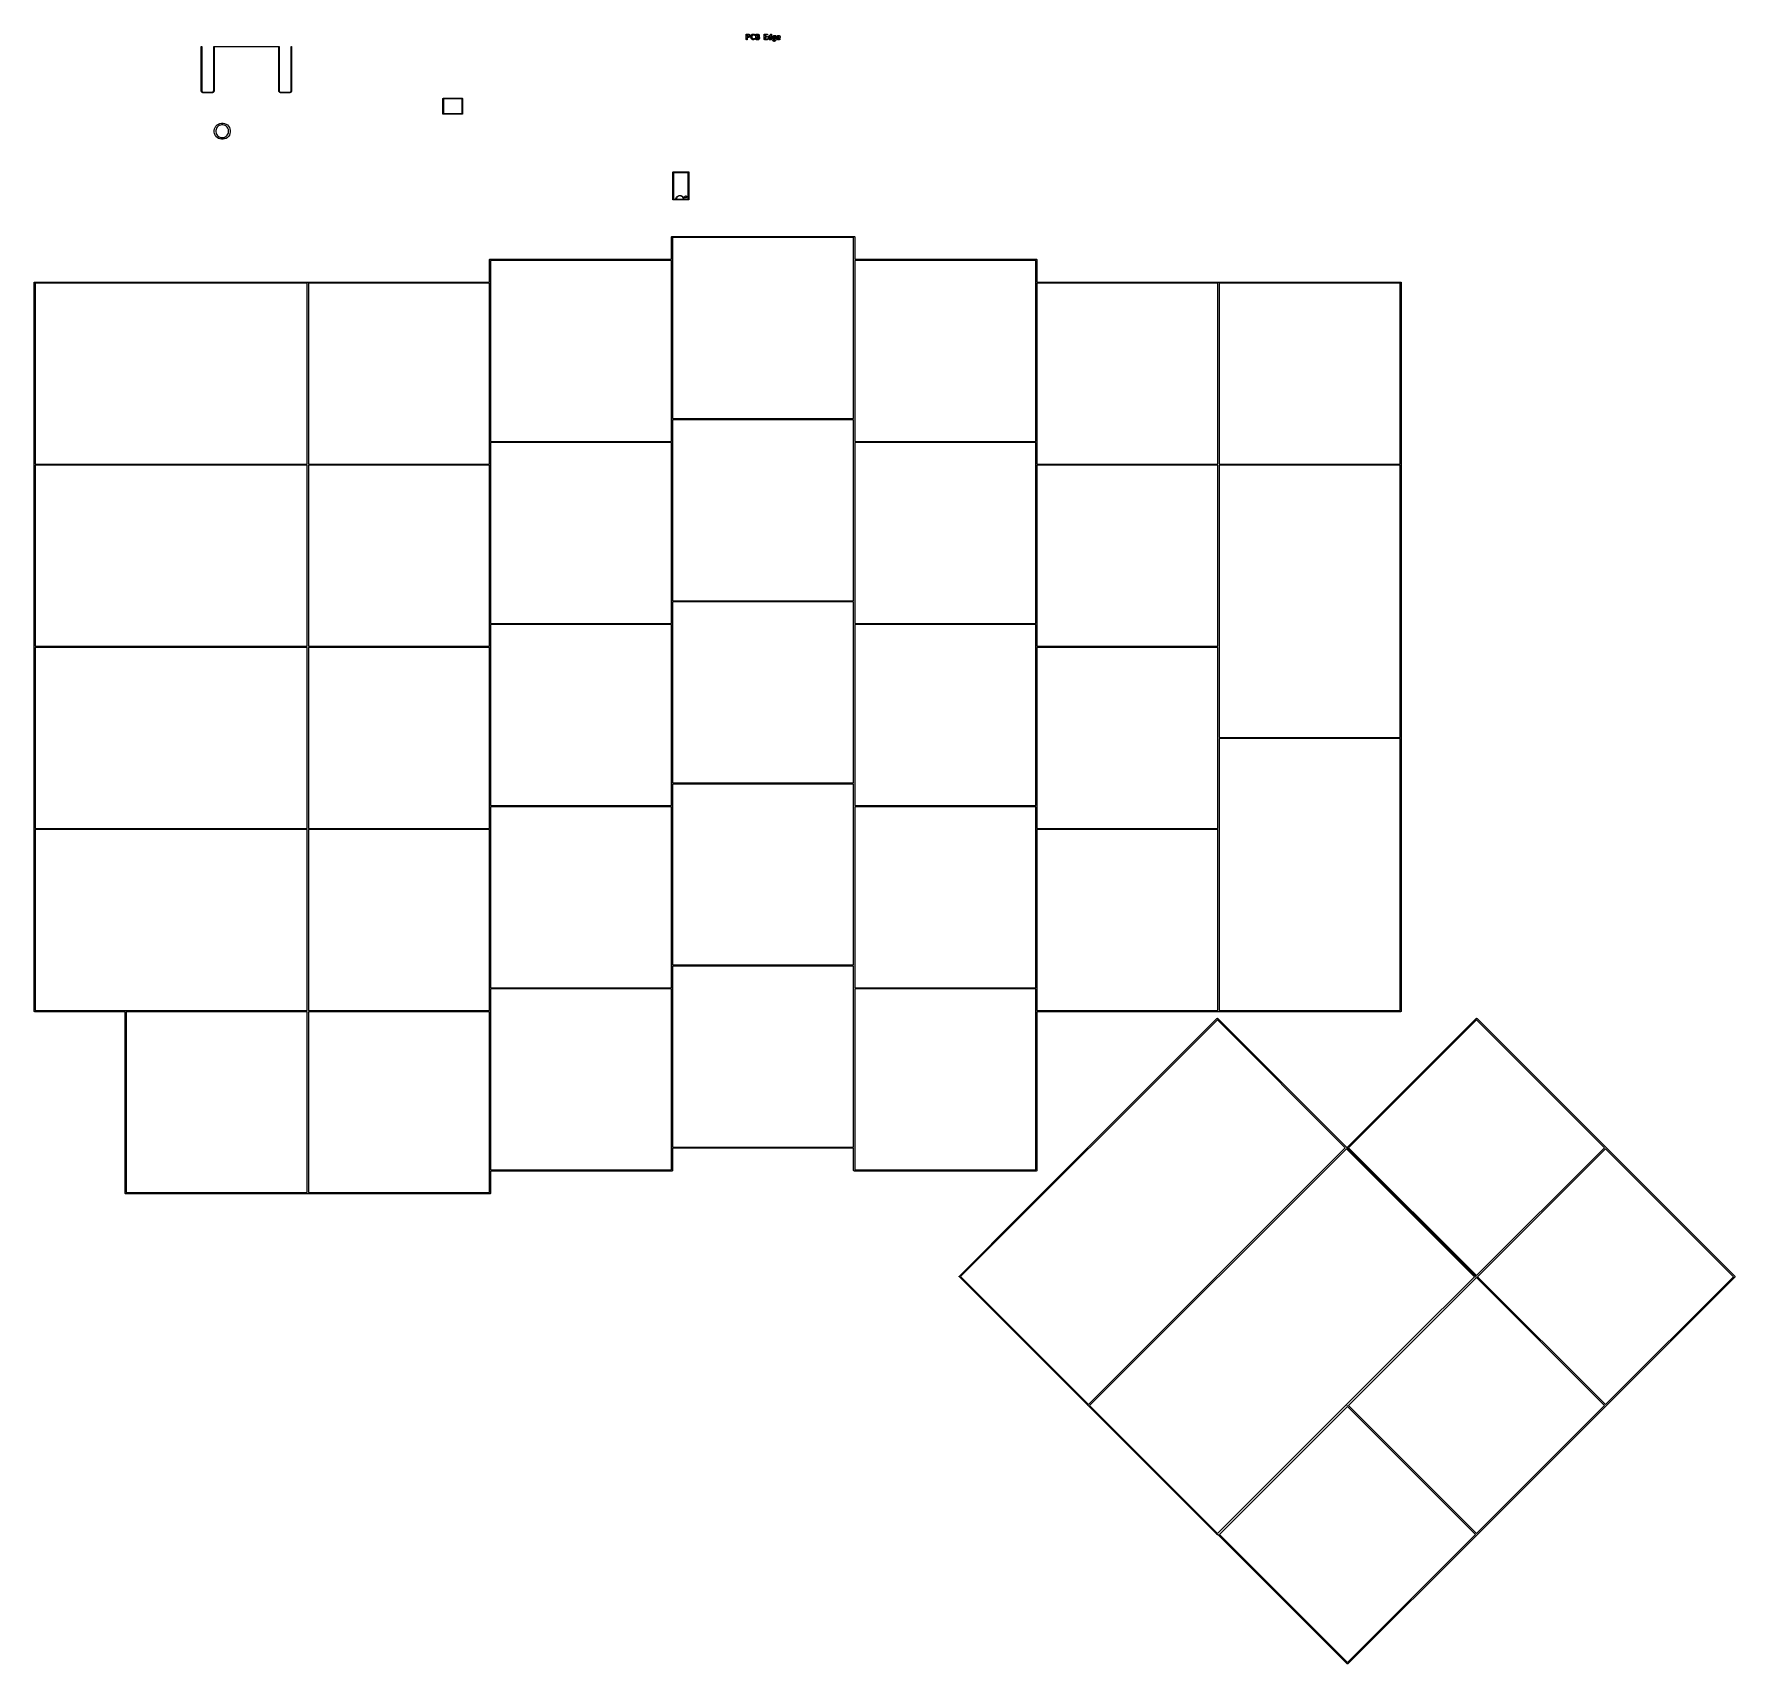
# Model space of a CAD drawing. Extents: x 79 to 257, y -224 to -53.
import ezdxf

# ---------------------------------------------------------------- set-up
doc = ezdxf.new("R2010")
doc.units = 0
doc.layers.add('BLACK', color=7, linetype='CONTINUOUS')

msp = doc.modelspace()

# ---------------------------------------------------------------- linework, layer by layer
at = {"layer": 'BLACK', "linetype": 'CONTINUOUS'}
for p, q in [((153.843, -53.3701), (153.848, -53.3687)), ((153.848, -53.3687), (153.853, -53.3683)), ((153.848, -53.3687), (153.848, -53.3687)), ((153.848, -53.3687), (153.848, -53.3687)), ((153.853, -53.3683), (153.858, -53.3678)), ((153.858, -53.3678), (154.048, -53.3678)), ((154.048, -53.3678), (154.049, -53.3678)), ((154.049, -53.3678), (154.05, -53.368)), ((154.05, -53.368), (154.052, -53.3679)), ((154.052, -53.3679), (154.055, -53.3685)), ((154.055, -53.3685), (154.058, -53.3689)), ((154.058, -53.3689), (154.06, -53.3693)), ((154.06, -53.3693), (154.061, -53.3696)), ((154.061, -53.3696), (154.064, -53.3708)), ((154.485, -53.3701), (154.488, -53.3696)), ((154.488, -53.3696), (154.491, -53.3687)), ((154.491, -53.3687), (154.493, -53.3685)), ((154.493, -53.3685), (154.495, -53.3681)), ((154.495, -53.3681), (154.498, -53.3681)), ((154.498, -53.3681), (154.5, -53.3678)), ((154.5, -53.3678), (154.548, -53.3678)), ((154.548, -53.3678), (154.549, -53.3678)), ((154.549, -53.3678), (154.551, -53.3681)), ((154.551, -53.3681), (154.554, -53.3682)), ((154.554, -53.3682), (154.556, -53.3687)), ((154.556, -53.3687), (154.558, -53.3689)), ((154.558, -53.3689), (154.561, -53.3697)), ((154.561, -53.3697), (154.564, -53.3704)), ((154.843, -53.3701), (154.848, -53.3687)), ((154.848, -53.3687), (154.853, -53.3683)), ((154.848, -53.3687), (154.848, -53.3687)), ((154.848, -53.3687), (154.848, -53.3687)), ((154.853, -53.3683), (154.858, -53.3678)), ((154.858, -53.3678), (155.024, -53.3678)), ((155.024, -53.3678), (155.025, -53.3678)), ((155.025, -53.3678), (155.026, -53.368)), ((155.026, -53.368), (155.028, -53.3679)), ((155.028, -53.3679), (155.031, -53.3685)), ((155.031, -53.3685), (155.035, -53.3689)), ((155.035, -53.3689), (155.036, -53.3693)), ((155.036, -53.3693), (155.037, -53.3696)), ((155.037, -53.3696), (155.041, -53.3708)), ((155.724, -53.3701), (155.729, -53.3687)), ((155.729, -53.3687), (155.734, -53.3683)), ((155.729, -53.3687), (155.729, -53.3687)), ((155.729, -53.3687), (155.729, -53.3687)), ((155.734, -53.3683), (155.738, -53.3678)), ((155.738, -53.3678), (155.977, -53.3678)), ((155.977, -53.3678), (155.987, -53.3689)), ((155.977, -53.3678), (155.977, -53.3678)), ((155.987, -53.3689), (155.996, -53.3718)), ((156.386, -53.3714), (156.396, -53.3687)), ((156.396, -53.3687), (156.405, -53.3678)), ((156.405, -53.3678), (156.415, -53.3688)), ((156.415, -53.3688), (156.425, -53.3717)), ((96.8024, -54.685), (96.8028, -54.6813)), ((96.8024, -59.2833), (96.8024, -54.685)), ((96.8028, -54.6813), (96.8042, -54.6766)), ((96.8042, -54.6766), (96.8065, -54.6722)), ((96.8065, -54.6722), (96.8096, -54.6684)), ((96.8096, -54.6684), (96.8134, -54.6653)), ((96.8134, -54.6653), (96.8178, -54.663)), ((96.8178, -54.663), (96.8225, -54.6616)), ((96.8225, -54.6616), (96.8274, -54.6611)), ((96.8274, -54.6611), (96.8323, -54.6616)), ((96.8323, -54.6616), (96.837, -54.663)), ((96.837, -54.663), (96.8414, -54.6653)), ((96.8414, -54.6653), (96.8452, -54.6684)), ((96.8452, -54.6684), (96.8483, -54.6722)), ((96.8483, -54.6722), (96.8506, -54.6766)), ((96.8506, -54.6766), (96.852, -54.6813)), ((96.852, -54.6813), (96.8524, -54.685)), ((96.8524, -54.685), (96.8524, -59.2835)), ((98.1023, -54.6862), (98.1028, -54.6813)), ((98.1024, -54.6874), (98.1023, -54.6862)), ((98.1024, -59.2824), (98.1024, -54.6874)), ((98.1028, -54.6813), (98.1042, -54.6766)), ((98.1042, -54.6766), (98.1065, -54.6722)), ((98.1065, -54.6722), (98.1096, -54.6684)), ((98.1096, -54.6684), (98.1134, -54.6653)), ((98.1134, -54.6653), (98.1178, -54.663)), ((98.1178, -54.663), (98.1225, -54.6616)), ((98.1225, -54.6616), (98.1262, -54.6612)), ((98.1262, -54.6612), (98.1274, -54.6611)), ((98.1274, -54.6611), (98.1286, -54.6612)), ((98.1286, -54.6612), (104.929, -54.6612)), ((104.905, -54.7112), (98.1524, -54.7112)), ((98.1524, -54.7112), (98.1524, -59.2848)), ((104.905, -59.2833), (104.905, -54.7112)), ((104.929, -54.6612), (104.93, -54.6611)), ((104.929, -54.6612), (104.929, -54.6612)), ((104.93, -54.6611), (104.935, -54.6616)), ((104.935, -54.6616), (104.94, -54.663)), ((104.94, -54.663), (104.944, -54.6653)), ((104.944, -54.6653), (104.948, -54.6684)), ((104.948, -54.6684), (104.951, -54.6722)), ((104.951, -54.6722), (104.953, -54.6766)), ((104.953, -54.6766), (104.955, -54.6813)), ((104.955, -54.6813), (104.955, -54.685)), ((104.955, -54.685), (104.955, -59.2835)), ((106.205, -54.6813), (106.207, -54.6766)), ((106.205, -54.685), (106.205, -54.6813)), ((106.205, -59.2824), (106.205, -54.685)), ((106.207, -54.6766), (106.209, -54.6722)), ((106.209, -54.6722), (106.212, -54.6684)), ((106.212, -54.6684), (106.216, -54.6653)), ((106.216, -54.6653), (106.22, -54.663)), ((106.22, -54.663), (106.225, -54.6616)), ((106.225, -54.6616), (106.23, -54.6611)), ((106.23, -54.6611), (106.235, -54.6616)), ((106.235, -54.6616), (106.24, -54.663)), ((106.24, -54.663), (106.244, -54.6653)), ((106.244, -54.6653), (106.248, -54.6684)), ((106.248, -54.6684), (106.251, -54.6722)), ((106.251, -54.6722), (106.253, -54.6766)), ((106.253, -54.6766), (106.255, -54.6813)), ((106.255, -54.6813), (106.255, -54.685)), ((106.255, -54.685), (106.255, -59.2848)), ((153.808, -53.4125), (153.809, -53.4077)), ((153.808, -53.4171), (153.808, -53.4125)), ((153.808, -53.4174), (153.808, -53.4171)), ((153.808, -53.4175), (153.808, -53.4174)), ((153.808, -53.4174), (153.808, -53.4174)), ((153.808, -53.4178), (153.808, -53.4175)), ((153.808, -53.9178), (153.808, -53.4178)), ((153.808, -53.9275), (153.808, -53.9178)), ((153.811, -53.9368), (153.808, -53.9275)), ((153.809, -53.4074), (153.81, -53.4029)), ((153.809, -53.4076), (153.809, -53.4074)), ((153.809, -53.4077), (153.809, -53.4076)), ((153.81, -53.4029), (153.811, -53.3984)), ((153.811, -53.3984), (153.812, -53.3983)), ((153.816, -53.9455), (153.811, -53.9368)), ((153.812, -53.3981), (153.814, -53.394)), ((153.812, -53.3983), (153.812, -53.3981)), ((153.814, -53.394), (153.816, -53.3898)), ((153.816, -53.3895), (153.819, -53.386)), ((153.816, -53.3897), (153.816, -53.3895)), ((153.816, -53.3898), (153.816, -53.3897)), ((153.822, -53.953), (153.816, -53.9455)), ((153.819, -53.386), (153.822, -53.3823)), ((153.822, -53.3822), (153.823, -53.3821)), ((153.822, -53.3823), (153.822, -53.3822)), ((153.83, -53.9592), (153.822, -53.953)), ((153.823, -53.3821), (153.826, -53.3792)), ((153.826, -53.3792), (153.83, -53.3761)), ((153.83, -53.376), (153.834, -53.3738)), ((153.83, -53.3761), (153.83, -53.376)), ((153.83, -53.3761), (153.83, -53.3761)), ((153.838, -53.9639), (153.83, -53.9592)), ((153.834, -53.3738), (153.838, -53.3716)), ((153.838, -53.3716), (153.839, -53.3715)), ((153.847, -53.9668), (153.838, -53.9639)), ((153.839, -53.3714), (153.843, -53.3701)), ((153.839, -53.3715), (153.839, -53.3714)), ((153.857, -53.9678), (153.847, -53.9668)), ((153.867, -53.9669), (153.857, -53.9678)), ((153.876, -53.9641), (153.867, -53.9669)), ((153.885, -53.9596), (153.876, -53.9641)), ((153.892, -53.9535), (153.885, -53.9596)), ((153.899, -53.946), (153.892, -53.9535)), ((153.903, -53.9375), (153.899, -53.946)), ((153.906, -53.9282), (153.903, -53.9375)), ((153.908, -53.9185), (153.906, -53.9282)), ((153.908, -53.4678), (153.908, -53.6297)), ((154.036, -53.4678), (153.908, -53.4678)), ((153.908, -53.6297), (154.036, -53.6297)), ((154.048, -53.7297), (153.908, -53.7297)), ((153.908, -53.7297), (153.908, -53.9178)), ((153.908, -53.9178), (153.908, -53.9185)), ((154.066, -53.4827), (154.036, -53.4678)), ((154.036, -53.6297), (154.066, -53.6148)), ((154.049, -53.7296), (154.048, -53.7297)), ((154.051, -53.7296), (154.049, -53.7296)), ((154.054, -53.7291), (154.051, -53.7296)), ((154.058, -53.7287), (154.054, -53.7291)), ((154.059, -53.7283), (154.058, -53.7287)), ((154.061, -53.7281), (154.059, -53.7283)), ((154.064, -53.7269), (154.061, -53.7281)), ((154.064, -53.3708), (154.068, -53.3718)), ((154.067, -53.7259), (154.064, -53.7269)), ((154.078, -53.495), (154.066, -53.4827)), ((154.066, -53.6148), (154.078, -53.6025)), ((154.068, -53.7252), (154.067, -53.7259)), ((154.068, -53.3718), (154.069, -53.3725)), ((154.07, -53.7247), (154.068, -53.7252)), ((154.069, -53.3725), (154.07, -53.3731)), ((154.07, -53.3731), (154.118, -53.3969)), ((154.118, -53.7006), (154.07, -53.7244)), ((154.07, -53.7244), (154.07, -53.7247)), ((154.093, -53.5248), (154.078, -53.495)), ((154.078, -53.6025), (154.093, -53.5727)), ((154.093, -53.5727), (154.093, -53.5248)), ((154.118, -53.3969), (154.119, -53.3972)), ((154.12, -53.6991), (154.118, -53.7006)), ((154.119, -53.3972), (154.121, -53.3987)), ((154.123, -53.6978), (154.12, -53.6991)), ((154.121, -53.3987), (154.123, -53.4001)), ((154.123, -53.4001), (154.125, -53.4014)), ((154.124, -53.6965), (154.123, -53.6978)), ((154.126, -53.6954), (154.124, -53.6965)), ((154.125, -53.4014), (154.127, -53.4025)), ((154.128, -53.6935), (154.126, -53.6954)), ((154.127, -53.4025), (154.129, -53.4045)), ((154.13, -53.6917), (154.128, -53.6935)), ((154.129, -53.4045), (154.131, -53.4062)), ((154.131, -53.6912), (154.13, -53.6917)), ((154.131, -53.4062), (154.155, -53.4301)), ((154.155, -53.6674), (154.131, -53.6912)), ((154.155, -53.4301), (154.155, -53.4305)), ((154.155, -53.4305), (154.157, -53.4327)), ((154.157, -53.6653), (154.155, -53.6674)), ((154.157, -53.4327), (154.159, -53.4348)), ((154.159, -53.6632), (154.157, -53.6653)), ((154.159, -53.4348), (154.16, -53.4366)), ((154.16, -53.6615), (154.159, -53.6632)), ((154.16, -53.4366), (154.161, -53.4382)), ((154.161, -53.6599), (154.16, -53.6615)), ((154.161, -53.4382), (154.163, -53.4407)), ((154.162, -53.6574), (154.161, -53.6599)), ((154.164, -53.6551), (154.162, -53.6574)), ((154.163, -53.4407), (154.164, -53.443)), ((154.164, -53.443), (154.188, -53.4907)), ((154.188, -53.6068), (154.164, -53.6544)), ((154.164, -53.6544), (154.164, -53.6551)), ((154.188, -53.4907), (154.188, -53.4913)), ((154.188, -53.4913), (154.189, -53.4927)), ((154.189, -53.6042), (154.188, -53.6054)), ((154.188, -53.6054), (154.188, -53.6068)), ((154.189, -53.4927), (154.189, -53.494)), ((154.189, -53.494), (154.19, -53.4973)), ((154.19, -53.6009), (154.189, -53.6042)), ((154.19, -53.4973), (154.192, -53.5005)), ((154.191, -53.5977), (154.19, -53.6009)), ((154.192, -53.5963), (154.191, -53.5977)), ((154.192, -53.5005), (154.192, -53.5019)), ((154.192, -53.5019), (154.192, -53.5033)), ((154.192, -53.5033), (154.193, -53.5067)), ((154.193, -53.5915), (154.192, -53.5949)), ((154.192, -53.5949), (154.192, -53.5963)), ((154.193, -53.5067), (154.193, -53.5101)), ((154.193, -53.5101), (154.193, -53.5116)), ((154.193, -53.5116), (154.193, -53.513)), ((154.193, -53.513), (154.193, -53.5845)), ((154.193, -53.5845), (154.193, -53.5852)), ((154.193, -53.5852), (154.193, -53.5866)), ((154.193, -53.5866), (154.193, -53.5881)), ((154.193, -53.5881), (154.193, -53.5915)), ((154.284, -53.6256), (154.285, -53.6217)), ((154.284, -53.6296), (154.284, -53.6256)), ((154.284, -53.6305), (154.284, -53.6296)), ((154.284, -53.6314), (154.284, -53.6305)), ((154.284, -53.6321), (154.284, -53.6314)), ((154.284, -53.7035), (154.284, -53.6321)), ((154.284, -53.7044), (154.284, -53.7035)), ((154.284, -53.7053), (154.284, -53.7044)), ((154.284, -53.7092), (154.284, -53.7053)), ((154.285, -53.7132), (154.284, -53.7092)), ((154.285, -53.6199), (154.309, -53.5247)), ((154.285, -53.6208), (154.285, -53.6199)), ((154.285, -53.6217), (154.285, -53.6208)), ((154.285, -53.7141), (154.285, -53.7132)), ((154.285, -53.715), (154.285, -53.7141)), ((154.285, -53.7156), (154.285, -53.715)), ((154.309, -53.8109), (154.285, -53.7156)), ((154.309, -53.5236), (154.311, -53.5192)), ((154.309, -53.5238), (154.309, -53.5236)), ((154.309, -53.524), (154.309, -53.5238)), ((154.309, -53.5247), (154.309, -53.524)), ((154.309, -53.8111), (154.309, -53.8109)), ((154.309, -53.8113), (154.309, -53.8111)), ((154.311, -53.8156), (154.309, -53.8113)), ((154.311, -53.5192), (154.313, -53.5149)), ((154.312, -53.8201), (154.311, -53.8156)), ((154.312, -53.8203), (154.312, -53.8201)), ((154.312, -53.8205), (154.312, -53.8203)), ((154.313, -53.8211), (154.312, -53.8205)), ((154.313, -53.5145), (154.337, -53.4669)), ((154.313, -53.5147), (154.313, -53.5145)), ((154.313, -53.5149), (154.313, -53.5147)), ((154.337, -53.8687), (154.313, -53.8211)), ((154.337, -53.4662), (154.338, -53.4639)), ((154.337, -53.4669), (154.337, -53.4662)), ((154.338, -53.8711), (154.337, -53.8687)), ((154.338, -53.4639), (154.34, -53.4614)), ((154.339, -53.8736), (154.338, -53.8711)), ((154.341, -53.8752), (154.339, -53.8736)), ((154.34, -53.4614), (154.341, -53.4598)), ((154.341, -53.4598), (154.342, -53.458)), ((154.342, -53.877), (154.341, -53.8752)), ((154.342, -53.458), (154.344, -53.456)), ((154.344, -53.879), (154.342, -53.877)), ((154.344, -53.456), (154.346, -53.4539)), ((154.345, -53.8812), (154.344, -53.879)), ((154.346, -53.8817), (154.345, -53.8812)), ((154.346, -53.4539), (154.394, -53.4062)), ((154.394, -53.9293), (154.346, -53.8817)), ((154.405, -53.5543), (154.384, -53.6382)), ((154.384, -53.6382), (154.384, -53.6973)), ((154.384, -53.6973), (154.405, -53.7813)), ((154.394, -53.4058), (154.395, -53.4048)), ((154.394, -53.4062), (154.394, -53.4058)), ((154.395, -53.9303), (154.394, -53.9293)), ((154.395, -53.4048), (154.396, -53.4038)), ((154.396, -53.9313), (154.395, -53.9303)), ((154.396, -53.4038), (154.399, -53.4018)), ((154.398, -53.9334), (154.396, -53.9313)), ((154.401, -53.9355), (154.398, -53.9334)), ((154.399, -53.4018), (154.402, -53.3997)), ((154.402, -53.9362), (154.401, -53.9355)), ((154.402, -53.3997), (154.403, -53.399)), ((154.404, -53.9371), (154.402, -53.9362)), ((154.403, -53.399), (154.404, -53.3981)), ((154.404, -53.3981), (154.407, -53.3967)), ((154.407, -53.9385), (154.404, -53.9371)), ((154.422, -53.5188), (154.405, -53.5543)), ((154.405, -53.7813), (154.422, -53.8167)), ((154.407, -53.3967), (154.41, -53.3952)), ((154.41, -53.9401), (154.407, -53.9385)), ((154.41, -53.3952), (154.412, -53.3948)), ((154.411, -53.9406), (154.41, -53.9401)), ((154.412, -53.9412), (154.411, -53.9406)), ((154.412, -53.3948), (154.413, -53.3942)), ((154.413, -53.9414), (154.412, -53.9412)), ((154.413, -53.3942), (154.485, -53.3704)), ((154.485, -53.9652), (154.413, -53.9414)), ((154.456, -53.4853), (154.422, -53.5188)), ((154.422, -53.8167), (154.456, -53.8503)), ((154.508, -53.4678), (154.456, -53.4853)), ((154.456, -53.8503), (154.508, -53.8678)), ((154.485, -53.3704), (154.485, -53.3701)), ((154.487, -53.9658), (154.485, -53.9652)), ((154.49, -53.9667), (154.487, -53.9658)), ((154.492, -53.9669), (154.49, -53.9667)), ((154.494, -53.9674), (154.492, -53.9669)), ((154.497, -53.9675), (154.494, -53.9674)), ((154.5, -53.9678), (154.497, -53.9675)), ((154.548, -53.9678), (154.5, -53.9678)), ((154.5, -53.9678), (154.5, -53.9678)), ((154.54, -53.4678), (154.508, -53.4678)), ((154.508, -53.8678), (154.54, -53.8678)), ((154.592, -53.4853), (154.54, -53.4678)), ((154.54, -53.8678), (154.592, -53.8503)), ((154.551, -53.9675), (154.548, -53.9678)), ((154.554, -53.9675), (154.551, -53.9675)), ((154.556, -53.967), (154.554, -53.9675)), ((154.558, -53.9668), (154.556, -53.967)), ((154.56, -53.966), (154.558, -53.9668)), ((154.563, -53.9654), (154.56, -53.966)), ((154.564, -53.9652), (154.563, -53.9654)), ((154.564, -53.3704), (154.635, -53.3942)), ((154.635, -53.9414), (154.564, -53.9652)), ((154.608, -53.5008), (154.592, -53.4853)), ((154.592, -53.8503), (154.608, -53.8348)), ((154.615, -53.507), (154.608, -53.5008)), ((154.608, -53.8343), (154.616, -53.8282)), ((154.608, -53.8348), (154.608, -53.8343)), ((154.624, -53.5116), (154.615, -53.507)), ((154.616, -53.8282), (154.625, -53.8237)), ((154.633, -53.5144), (154.624, -53.5116)), ((154.625, -53.8237), (154.634, -53.821)), ((154.643, -53.5154), (154.633, -53.5144)), ((154.634, -53.821), (154.644, -53.8202)), ((154.635, -53.3942), (154.636, -53.3944)), ((154.637, -53.9408), (154.635, -53.9414)), ((154.636, -53.3944), (154.637, -53.395)), ((154.637, -53.395), (154.639, -53.3954)), ((154.638, -53.9404), (154.637, -53.9408)), ((154.641, -53.9388), (154.638, -53.9404)), ((154.639, -53.3954), (154.642, -53.3971)), ((154.644, -53.9374), (154.641, -53.9388)), ((154.642, -53.3971), (154.645, -53.3985)), ((154.653, -53.5145), (154.643, -53.5154)), ((154.644, -53.8202), (154.653, -53.8212)), ((154.645, -53.9366), (154.644, -53.9374)), ((154.645, -53.3985), (154.646, -53.3994)), ((154.647, -53.9359), (154.645, -53.9366)), ((154.646, -53.3994), (154.647, -53.4001)), ((154.647, -53.4001), (154.65, -53.4022)), ((154.649, -53.9338), (154.647, -53.9359)), ((154.652, -53.9318), (154.649, -53.9338)), ((154.65, -53.4022), (154.653, -53.4042)), ((154.653, -53.9307), (154.652, -53.9318)), ((154.653, -53.4042), (154.654, -53.4053)), ((154.662, -53.5117), (154.653, -53.5145)), ((154.653, -53.8212), (154.663, -53.8241)), ((154.654, -53.9298), (154.653, -53.9307)), ((154.654, -53.4053), (154.655, -53.4062)), ((154.655, -53.9293), (154.654, -53.9298)), ((154.655, -53.4062), (154.679, -53.4301)), ((154.679, -53.9055), (154.655, -53.9293)), ((154.671, -53.5072), (154.662, -53.5117)), ((154.663, -53.8241), (154.671, -53.8288)), ((154.678, -53.501), (154.671, -53.5072)), ((154.671, -53.8288), (154.679, -53.8351)), ((154.685, -53.4935), (154.678, -53.501)), ((154.679, -53.4301), (154.679, -53.4306)), ((154.679, -53.4306), (154.685, -53.4382)), ((154.679, -53.8351), (154.685, -53.8426)), ((154.685, -53.898), (154.679, -53.9055)), ((154.685, -53.4382), (154.69, -53.4468)), ((154.689, -53.4849), (154.685, -53.4935)), ((154.685, -53.8426), (154.69, -53.8513)), ((154.689, -53.8894), (154.685, -53.898)), ((154.692, -53.4756), (154.689, -53.4849)), ((154.692, -53.8801), (154.689, -53.8894)), ((154.69, -53.4468), (154.692, -53.4562)), ((154.69, -53.8513), (154.692, -53.8606)), ((154.692, -53.4562), (154.693, -53.4659)), ((154.693, -53.4659), (154.692, -53.4756)), ((154.692, -53.8606), (154.693, -53.8703)), ((154.693, -53.8703), (154.692, -53.8801)), ((154.808, -53.4125), (154.809, -53.4077)), ((154.808, -53.4171), (154.808, -53.4125)), ((154.808, -53.4174), (154.808, -53.4171)), ((154.808, -53.4175), (154.808, -53.4174)), ((154.808, -53.4174), (154.808, -53.4174)), ((154.808, -53.4178), (154.808, -53.4175)), ((154.808, -53.9178), (154.808, -53.4178)), ((154.808, -53.9225), (154.808, -53.9178)), ((154.808, -53.9272), (154.808, -53.9225)), ((154.808, -53.9273), (154.808, -53.9272)), ((154.808, -53.9275), (154.808, -53.9273)), ((154.81, -53.9321), (154.808, -53.9275)), ((154.809, -53.4074), (154.81, -53.4029)), ((154.809, -53.4076), (154.809, -53.4074)), ((154.809, -53.4077), (154.809, -53.4076)), ((154.81, -53.4029), (154.811, -53.3984)), ((154.811, -53.9365), (154.81, -53.9321)), ((154.811, -53.3984), (154.812, -53.3983)), ((154.811, -53.9367), (154.811, -53.9365)), ((154.811, -53.9368), (154.811, -53.9367)), ((154.814, -53.941), (154.811, -53.9368)), ((154.812, -53.3981), (154.814, -53.394)), ((154.812, -53.3983), (154.812, -53.3981)), ((154.814, -53.394), (154.816, -53.3898)), ((154.816, -53.9452), (154.814, -53.941)), ((154.816, -53.3895), (154.819, -53.386)), ((154.816, -53.3897), (154.816, -53.3895)), ((154.816, -53.3898), (154.816, -53.3897)), ((154.816, -53.9453), (154.816, -53.9452)), ((154.816, -53.9455), (154.816, -53.9453)), ((154.819, -53.9492), (154.816, -53.9455)), ((154.819, -53.386), (154.822, -53.3823)), ((154.822, -53.9528), (154.819, -53.9492)), ((154.822, -53.3822), (154.823, -53.3821)), ((154.822, -53.3823), (154.822, -53.3822)), ((154.822, -53.9529), (154.822, -53.9528)), ((154.822, -53.953), (154.822, -53.9529)), ((154.826, -53.9561), (154.822, -53.953)), ((154.823, -53.3821), (154.826, -53.3792)), ((154.826, -53.3792), (154.83, -53.3761)), ((154.829, -53.959), (154.826, -53.9561)), ((154.829, -53.9591), (154.829, -53.959)), ((154.83, -53.9592), (154.829, -53.9591)), ((154.83, -53.376), (154.834, -53.3738)), ((154.83, -53.3761), (154.83, -53.376)), ((154.83, -53.3761), (154.83, -53.3761)), ((154.834, -53.9615), (154.83, -53.9592)), ((154.834, -53.3738), (154.838, -53.3716)), ((154.838, -53.9637), (154.834, -53.9615)), ((154.838, -53.3716), (154.839, -53.3715)), ((154.838, -53.9638), (154.838, -53.9637)), ((154.838, -53.9639), (154.838, -53.9638)), ((154.843, -53.9653), (154.838, -53.9639)), ((154.839, -53.3714), (154.843, -53.3701)), ((154.839, -53.3715), (154.839, -53.3714)), ((154.847, -53.9667), (154.843, -53.9653)), ((154.847, -53.9668), (154.847, -53.9667)), ((154.847, -53.9667), (154.847, -53.9667)), ((154.852, -53.9673), (154.847, -53.9668)), ((154.857, -53.9678), (154.852, -53.9673)), ((154.858, -53.9678), (154.857, -53.9678)), ((154.857, -53.9678), (154.857, -53.9678)), ((154.857, -53.9678), (154.857, -53.9678)), ((154.857, -53.9678), (154.857, -53.9678)), ((155.048, -53.9678), (154.858, -53.9678)), ((154.908, -53.4678), (154.908, -53.6059)), ((155.012, -53.4678), (154.908, -53.4678)), ((154.908, -53.6059), (155.012, -53.6059)), ((154.908, -53.7059), (154.908, -53.8678)), ((155.016, -53.7059), (154.908, -53.7059)), ((154.908, -53.8678), (155.036, -53.8678)), ((155.042, -53.4827), (155.012, -53.4678)), ((155.012, -53.6059), (155.042, -53.591)), ((155.069, -53.7234), (155.016, -53.7059)), ((155.036, -53.8678), (155.066, -53.8529)), ((155.041, -53.3708), (155.044, -53.3718)), ((155.055, -53.495), (155.042, -53.4827)), ((155.042, -53.591), (155.055, -53.5786)), ((155.044, -53.3718), (155.045, -53.3725)), ((155.045, -53.3725), (155.047, -53.3731)), ((155.047, -53.3731), (155.094, -53.3969)), ((155.049, -53.9676), (155.048, -53.9678)), ((155.051, -53.9677), (155.049, -53.9676)), ((155.054, -53.9672), (155.051, -53.9677)), ((155.058, -53.9668), (155.054, -53.9672)), ((155.069, -53.5248), (155.055, -53.495)), ((155.055, -53.5786), (155.069, -53.5488)), ((155.059, -53.9664), (155.058, -53.9668)), ((155.061, -53.9662), (155.059, -53.9664)), ((155.064, -53.965), (155.061, -53.9662)), ((155.067, -53.964), (155.064, -53.965)), ((155.066, -53.8529), (155.078, -53.8406)), ((155.068, -53.9633), (155.067, -53.964)), ((155.07, -53.9628), (155.068, -53.9633)), ((155.069, -53.5488), (155.069, -53.5248)), ((155.078, -53.7331), (155.069, -53.7234)), ((155.118, -53.9387), (155.07, -53.9625)), ((155.07, -53.9625), (155.07, -53.9628)), ((155.093, -53.7629), (155.078, -53.7331)), ((155.078, -53.8406), (155.093, -53.8107)), ((155.093, -53.8107), (155.093, -53.7629)), ((155.094, -53.3969), (155.095, -53.3972)), ((155.095, -53.3972), (155.097, -53.3987)), ((155.097, -53.3987), (155.1, -53.4001)), ((155.1, -53.4001), (155.101, -53.4014)), ((155.101, -53.4014), (155.103, -53.4025)), ((155.103, -53.4025), (155.105, -53.4045)), ((155.105, -53.4045), (155.107, -53.4062)), ((155.107, -53.4062), (155.131, -53.4301)), ((155.12, -53.9372), (155.118, -53.9387)), ((155.123, -53.9359), (155.12, -53.9372)), ((155.124, -53.9346), (155.123, -53.9359)), ((155.126, -53.9335), (155.124, -53.9346)), ((155.128, -53.9316), (155.126, -53.9335)), ((155.13, -53.9298), (155.128, -53.9316)), ((155.131, -53.9293), (155.13, -53.9298)), ((155.131, -53.4301), (155.131, -53.4306)), ((155.131, -53.4306), (155.133, -53.4327)), ((155.133, -53.6415), (155.131, -53.6436)), ((155.131, -53.6436), (155.131, -53.644)), ((155.131, -53.644), (155.131, -53.6443)), ((155.131, -53.6443), (155.155, -53.6681)), ((155.155, -53.9055), (155.131, -53.9293)), ((155.133, -53.4327), (155.135, -53.4348)), ((155.135, -53.6394), (155.133, -53.6415)), ((155.135, -53.4348), (155.136, -53.4366)), ((155.136, -53.6377), (155.135, -53.6394)), ((155.136, -53.4366), (155.138, -53.4382)), ((155.137, -53.6361), (155.136, -53.6377)), ((155.138, -53.6336), (155.137, -53.6361)), ((155.138, -53.4382), (155.139, -53.4407)), ((155.14, -53.6312), (155.138, -53.6336)), ((155.139, -53.4407), (155.14, -53.443)), ((155.14, -53.443), (155.164, -53.4907)), ((155.164, -53.583), (155.14, -53.6306)), ((155.14, -53.6306), (155.14, -53.6312)), ((155.155, -53.6681), (155.155, -53.6686)), ((155.155, -53.6686), (155.157, -53.6708)), ((155.157, -53.9034), (155.155, -53.9055)), ((155.157, -53.6708), (155.159, -53.6729)), ((155.159, -53.9013), (155.157, -53.9034)), ((155.159, -53.6729), (155.16, -53.6746)), ((155.16, -53.8996), (155.159, -53.9013)), ((155.16, -53.6746), (155.161, -53.6763)), ((155.161, -53.898), (155.16, -53.8996)), ((155.161, -53.6763), (155.163, -53.6788)), ((155.162, -53.8955), (155.161, -53.898)), ((155.164, -53.8932), (155.162, -53.8955)), ((155.163, -53.6788), (155.164, -53.6811)), ((155.164, -53.4907), (155.164, -53.4913)), ((155.164, -53.4913), (155.165, -53.4927)), ((155.165, -53.5816), (155.164, -53.583)), ((155.164, -53.6811), (155.188, -53.7288)), ((155.188, -53.8449), (155.164, -53.8925)), ((155.164, -53.8925), (155.164, -53.8932)), ((155.165, -53.4927), (155.166, -53.494)), ((155.166, -53.5771), (155.165, -53.5803)), ((155.165, -53.5803), (155.165, -53.5816)), ((155.166, -53.494), (155.167, -53.4972)), ((155.168, -53.5739), (155.166, -53.5771)), ((155.167, -53.4972), (155.168, -53.5005)), ((155.168, -53.5005), (155.168, -53.5019)), ((155.168, -53.5019), (155.168, -53.5033)), ((155.168, -53.5033), (155.169, -53.5067)), ((155.169, -53.5677), (155.168, -53.571)), ((155.168, -53.571), (155.168, -53.5724)), ((155.168, -53.5724), (155.168, -53.5739)), ((155.169, -53.5067), (155.169, -53.5101)), ((155.169, -53.5101), (155.169, -53.5116)), ((155.169, -53.5116), (155.169, -53.513)), ((155.169, -53.513), (155.169, -53.5606)), ((155.169, -53.5606), (155.169, -53.5613)), ((155.169, -53.5613), (155.169, -53.5628)), ((155.169, -53.5628), (155.169, -53.5643)), ((155.169, -53.5643), (155.169, -53.5677)), ((155.188, -53.7288), (155.188, -53.7294)), ((155.188, -53.7294), (155.189, -53.7308)), ((155.189, -53.8422), (155.188, -53.8435)), ((155.188, -53.8435), (155.188, -53.8449)), ((155.189, -53.7308), (155.189, -53.7321)), ((155.189, -53.7321), (155.19, -53.7353)), ((155.19, -53.839), (155.189, -53.8422)), ((155.19, -53.7353), (155.192, -53.7385)), ((155.191, -53.8358), (155.19, -53.839)), ((155.192, -53.8343), (155.191, -53.8358)), ((155.192, -53.7385), (155.192, -53.74)), ((155.192, -53.74), (155.192, -53.7414)), ((155.192, -53.7414), (155.193, -53.7448)), ((155.193, -53.8296), (155.192, -53.8329)), ((155.192, -53.8329), (155.192, -53.8343)), ((155.193, -53.7448), (155.193, -53.7482)), ((155.193, -53.7482), (155.193, -53.7497)), ((155.193, -53.7497), (155.193, -53.7511)), ((155.193, -53.7511), (155.193, -53.8226)), ((155.193, -53.8226), (155.193, -53.8232)), ((155.193, -53.8232), (155.193, -53.8247)), ((155.193, -53.8247), (155.193, -53.8262)), ((155.193, -53.8262), (155.193, -53.8296)), ((155.688, -53.4171), (155.689, -53.4125)), ((155.688, -53.4174), (155.688, -53.4171)), ((155.688, -53.4175), (155.688, -53.4174)), ((155.688, -53.4174), (155.688, -53.4174)), ((155.688, -53.4178), (155.688, -53.4175)), ((155.688, -53.9178), (155.688, -53.4178)), ((155.689, -53.9225), (155.688, -53.9178)), ((155.689, -53.4077), (155.69, -53.4076)), ((155.689, -53.4125), (155.689, -53.4077)), ((155.689, -53.9272), (155.689, -53.9225)), ((155.689, -53.9273), (155.689, -53.9272)), ((155.689, -53.9275), (155.689, -53.9273)), ((155.691, -53.9321), (155.689, -53.9275)), ((155.69, -53.4074), (155.691, -53.4029)), ((155.69, -53.4076), (155.69, -53.4074)), ((155.691, -53.4029), (155.692, -53.3984)), ((155.692, -53.9365), (155.691, -53.9321)), ((155.692, -53.3983), (155.693, -53.3981)), ((155.692, -53.3984), (155.692, -53.3983)), ((155.692, -53.9367), (155.692, -53.9365)), ((155.692, -53.9368), (155.692, -53.9367)), ((155.694, -53.941), (155.692, -53.9368)), ((155.693, -53.3981), (155.695, -53.394)), ((155.697, -53.9452), (155.694, -53.941)), ((155.695, -53.394), (155.697, -53.3898)), ((155.697, -53.3895), (155.7, -53.386)), ((155.697, -53.3897), (155.697, -53.3895)), ((155.697, -53.3898), (155.697, -53.3897)), ((155.697, -53.9453), (155.697, -53.9452)), ((155.697, -53.9455), (155.697, -53.9453)), ((155.7, -53.9492), (155.697, -53.9455)), ((155.7, -53.386), (155.703, -53.3823)), ((155.703, -53.9528), (155.7, -53.9492)), ((155.703, -53.3821), (155.707, -53.3792)), ((155.703, -53.3822), (155.703, -53.3821)), ((155.703, -53.3823), (155.703, -53.3822)), ((155.703, -53.9529), (155.703, -53.9528)), ((155.703, -53.953), (155.703, -53.9529)), ((155.707, -53.9561), (155.703, -53.953)), ((155.707, -53.3792), (155.711, -53.3761)), ((155.71, -53.959), (155.707, -53.9561)), ((155.71, -53.9591), (155.71, -53.959)), ((155.711, -53.9592), (155.71, -53.9591)), ((155.711, -53.376), (155.715, -53.3738)), ((155.711, -53.3761), (155.711, -53.376)), ((155.711, -53.3761), (155.711, -53.3761)), ((155.715, -53.9615), (155.711, -53.9592)), ((155.715, -53.3738), (155.719, -53.3716)), ((155.719, -53.9637), (155.715, -53.9615)), ((155.719, -53.3716), (155.72, -53.3715)), ((155.719, -53.9638), (155.719, -53.9637)), ((155.719, -53.9639), (155.719, -53.9638)), ((155.724, -53.9653), (155.719, -53.9639)), ((155.72, -53.3714), (155.724, -53.3701)), ((155.72, -53.3715), (155.72, -53.3714)), ((155.728, -53.9667), (155.724, -53.9653)), ((155.728, -53.9668), (155.728, -53.9667)), ((155.728, -53.9667), (155.728, -53.9667)), ((155.733, -53.9673), (155.728, -53.9668)), ((155.738, -53.9678), (155.733, -53.9673)), ((155.977, -53.9678), (155.738, -53.9678)), ((155.738, -53.9678), (155.738, -53.9678)), ((155.738, -53.9678), (155.738, -53.9678)), ((155.738, -53.9678), (155.738, -53.9678)), ((155.738, -53.9678), (155.738, -53.9678)), ((155.977, -53.4678), (155.788, -53.4678)), ((155.788, -53.4678), (155.788, -53.6059)), ((155.788, -53.6059), (155.905, -53.6059)), ((155.905, -53.7059), (155.788, -53.7059)), ((155.788, -53.7059), (155.788, -53.8678)), ((155.788, -53.8678), (155.977, -53.8678)), ((155.905, -53.6059), (155.906, -53.6059)), ((155.915, -53.7049), (155.905, -53.7059)), ((155.906, -53.6059), (155.916, -53.607)), ((155.924, -53.7021), (155.915, -53.7049)), ((155.916, -53.607), (155.925, -53.6099)), ((155.933, -53.6975), (155.924, -53.7021)), ((155.925, -53.6099), (155.933, -53.6146)), ((155.933, -53.6146), (155.941, -53.6209)), ((155.94, -53.6914), (155.933, -53.6975)), ((155.947, -53.6838), (155.94, -53.6914)), ((155.941, -53.6209), (155.947, -53.6285)), ((155.947, -53.6285), (155.951, -53.6372)), ((155.951, -53.6753), (155.947, -53.6838)), ((155.951, -53.6372), (155.954, -53.6465)), ((155.954, -53.6659), (155.951, -53.6753)), ((155.954, -53.6465), (155.955, -53.6562)), ((155.955, -53.6562), (155.954, -53.6659)), ((155.986, -53.4668), (155.977, -53.4678)), ((155.977, -53.8678), (155.977, -53.8678)), ((155.977, -53.8678), (155.987, -53.8689)), ((155.986, -53.9668), (155.977, -53.9678)), ((155.996, -53.464), (155.986, -53.4668)), ((155.996, -53.964), (155.986, -53.9668)), ((155.987, -53.8689), (155.996, -53.8718)), ((155.996, -53.3718), (156.005, -53.3765)), ((156.004, -53.4594), (155.996, -53.464)), ((155.996, -53.8718), (156.005, -53.8765)), ((156.004, -53.9594), (155.996, -53.964)), ((156.012, -53.4533), (156.004, -53.4594)), ((156.012, -53.9533), (156.004, -53.9594)), ((156.005, -53.3765), (156.012, -53.3828)), ((156.005, -53.8765), (156.012, -53.8828)), ((156.012, -53.3828), (156.018, -53.3904)), ((156.018, -53.4457), (156.012, -53.4533)), ((156.012, -53.8828), (156.018, -53.8904)), ((156.018, -53.9457), (156.012, -53.9533)), ((156.018, -53.3904), (156.023, -53.3991)), ((156.023, -53.4372), (156.018, -53.4457)), ((156.018, -53.8904), (156.023, -53.8991)), ((156.023, -53.9372), (156.018, -53.9457)), ((156.023, -53.3991), (156.026, -53.4084)), ((156.026, -53.4278), (156.023, -53.4372)), ((156.023, -53.8991), (156.026, -53.9084)), ((156.026, -53.9278), (156.023, -53.9372)), ((156.026, -53.4084), (156.027, -53.4181)), ((156.027, -53.4181), (156.026, -53.4278)), ((156.026, -53.9084), (156.027, -53.9181)), ((156.027, -53.9181), (156.026, -53.9278)), ((156.117, -53.6761), (156.118, -53.6727)), ((156.117, -53.6775), (156.117, -53.6761)), ((156.117, -53.679), (156.117, -53.6775)), ((156.117, -53.6797), (156.117, -53.679)), ((156.117, -53.8226), (156.117, -53.6797)), ((156.117, -53.824), (156.117, -53.8226)), ((156.117, -53.8255), (156.117, -53.824)), ((156.118, -53.8289), (156.117, -53.8255)), ((156.118, -53.6693), (156.119, -53.6679)), ((156.118, -53.6727), (156.118, -53.6693)), ((156.118, -53.8323), (156.118, -53.8289)), ((156.118, -53.8337), (156.118, -53.8323)), ((156.119, -53.8351), (156.118, -53.8337)), ((156.119, -53.6664), (156.12, -53.6632)), ((156.119, -53.6679), (156.119, -53.6664)), ((156.12, -53.8383), (156.119, -53.8351)), ((156.12, -53.6632), (156.121, -53.66)), ((156.121, -53.8416), (156.12, -53.8383)), ((156.121, -53.66), (156.122, -53.6587)), ((156.122, -53.8429), (156.121, -53.8416)), ((156.122, -53.6573), (156.146, -53.6097)), ((156.122, -53.6587), (156.122, -53.6573)), ((156.122, -53.8443), (156.122, -53.8429)), ((156.122, -53.8449), (156.122, -53.8443)), ((156.146, -53.8925), (156.122, -53.8449)), ((156.146, -53.6091), (156.148, -53.6067)), ((156.146, -53.6097), (156.146, -53.6091)), ((156.148, -53.8949), (156.146, -53.8925)), ((156.148, -53.6067), (156.149, -53.6043)), ((156.149, -53.8974), (156.148, -53.8949)), ((156.149, -53.6043), (156.151, -53.6026)), ((156.15, -53.899), (156.149, -53.8974)), ((156.151, -53.9008), (156.15, -53.899)), ((156.151, -53.6026), (156.152, -53.6009)), ((156.153, -53.9028), (156.151, -53.9008)), ((156.152, -53.6009), (156.154, -53.5989)), ((156.155, -53.905), (156.153, -53.9028)), ((156.154, -53.5989), (156.155, -53.5967)), ((156.155, -53.5967), (156.179, -53.5729)), ((156.155, -53.9055), (156.155, -53.905)), ((156.179, -53.9293), (156.155, -53.9055)), ((156.179, -53.5729), (156.18, -53.5724)), ((156.181, -53.9311), (156.179, -53.9293)), ((156.18, -53.5724), (156.182, -53.5707)), ((156.183, -53.9331), (156.181, -53.9311)), ((156.182, -53.5707), (156.184, -53.5687)), ((156.185, -53.9342), (156.183, -53.9331)), ((156.184, -53.5687), (156.186, -53.5676)), ((156.187, -53.9355), (156.185, -53.9342)), ((156.186, -53.5676), (156.187, -53.5663)), ((156.187, -53.5663), (156.19, -53.565)), ((156.189, -53.9369), (156.187, -53.9355)), ((156.192, -53.9384), (156.189, -53.9369)), ((156.19, -53.565), (156.192, -53.5635)), ((156.192, -53.5635), (156.24, -53.5397)), ((156.192, -53.9387), (156.192, -53.9384)), ((156.24, -53.9625), (156.192, -53.9387)), ((156.232, -53.6617), (156.217, -53.6915)), ((156.217, -53.6915), (156.217, -53.8107)), ((156.217, -53.8107), (156.232, -53.8406)), ((156.244, -53.6494), (156.232, -53.6617)), ((156.232, -53.8406), (156.244, -53.8529)), ((156.24, -53.5397), (156.241, -53.5394)), ((156.241, -53.963), (156.24, -53.9625)), ((156.241, -53.5394), (156.242, -53.5389)), ((156.243, -53.9637), (156.241, -53.963)), ((156.242, -53.5389), (156.243, -53.5382)), ((156.243, -53.5382), (156.246, -53.5372)), ((156.246, -53.9648), (156.243, -53.9637)), ((156.274, -53.6345), (156.244, -53.6494)), ((156.244, -53.8529), (156.274, -53.8678)), ((156.246, -53.5372), (156.25, -53.5361)), ((156.249, -53.966), (156.246, -53.9648)), ((156.25, -53.9663), (156.249, -53.966)), ((156.25, -53.5361), (156.251, -53.5358)), ((156.252, -53.9667), (156.25, -53.9663)), ((156.251, -53.5358), (156.253, -53.5354)), ((156.255, -53.9671), (156.252, -53.9667)), ((156.253, -53.5354), (156.256, -53.5351)), ((156.259, -53.9677), (156.255, -53.9671)), ((156.256, -53.5351), (156.259, -53.5345)), ((156.259, -53.5345), (156.261, -53.5346)), ((156.26, -53.9676), (156.259, -53.9677)), ((156.262, -53.9678), (156.26, -53.9676)), ((156.261, -53.5346), (156.262, -53.5345)), ((156.262, -53.5345), (156.355, -53.5345)), ((156.358, -53.9678), (156.262, -53.9678)), ((156.262, -53.9678), (156.262, -53.9678)), ((156.346, -53.6345), (156.274, -53.6345)), ((156.274, -53.8678), (156.346, -53.8678)), ((156.355, -53.6392), (156.346, -53.6345)), ((156.346, -53.8678), (156.355, -53.8631)), ((156.355, -53.4171), (156.356, -53.4074)), ((156.355, -53.4178), (156.355, -53.4171)), ((156.355, -53.5345), (156.355, -53.4178)), ((156.355, -53.8631), (156.355, -53.6392)), ((156.356, -53.4074), (156.359, -53.3981)), ((156.359, -53.9676), (156.358, -53.9678)), ((156.359, -53.3981), (156.364, -53.3895)), ((156.36, -53.9677), (156.359, -53.9676)), ((156.364, -53.9672), (156.36, -53.9677)), ((156.364, -53.3895), (156.37, -53.3821)), ((156.367, -53.9668), (156.364, -53.9672)), ((156.369, -53.9664), (156.367, -53.9668)), ((156.37, -53.9662), (156.369, -53.9664)), ((156.37, -53.3821), (156.378, -53.376)), ((156.373, -53.965), (156.37, -53.9662)), ((156.377, -53.964), (156.373, -53.965)), ((156.378, -53.9633), (156.377, -53.964)), ((156.378, -53.376), (156.386, -53.3714)), ((156.379, -53.9628), (156.378, -53.9633)), ((156.38, -53.9625), (156.379, -53.9628)), ((156.382, -53.9616), (156.38, -53.9625)), ((156.386, -53.9639), (156.382, -53.9616)), ((156.395, -53.9668), (156.386, -53.9639)), ((156.405, -53.9678), (156.395, -53.9668)), ((156.415, -53.9669), (156.405, -53.9678)), ((156.424, -53.9641), (156.415, -53.9669)), ((156.433, -53.9596), (156.424, -53.9641)), ((156.425, -53.3717), (156.433, -53.3763)), ((156.433, -53.3763), (156.441, -53.3826)), ((156.44, -53.9535), (156.433, -53.9596)), ((156.446, -53.946), (156.44, -53.9535)), ((156.441, -53.3826), (156.447, -53.3901)), ((156.451, -53.9375), (156.446, -53.946)), ((156.447, -53.3901), (156.451, -53.3987)), ((156.451, -53.3987), (156.454, -53.4081)), ((156.454, -53.9282), (156.451, -53.9375)), ((156.454, -53.4081), (156.455, -53.4178)), ((156.455, -53.9185), (156.454, -53.9282)), ((156.455, -53.4178), (156.455, -53.9178)), ((156.455, -53.9178), (156.455, -53.9185)), ((156.569, -53.679), (156.57, -53.6775)), ((156.569, -53.6797), (156.569, -53.679)), ((156.569, -53.8226), (156.569, -53.6797)), ((156.57, -53.824), (156.569, -53.8226)), ((156.57, -53.6727), (156.571, -53.6693)), ((156.57, -53.6761), (156.57, -53.6727)), ((156.57, -53.6775), (156.57, -53.6761)), ((156.57, -53.8255), (156.57, -53.824)), ((156.57, -53.8289), (156.57, -53.8255)), ((156.57, -53.8323), (156.57, -53.8289)), ((156.571, -53.8337), (156.57, -53.8323)), ((156.571, -53.6664), (156.572, -53.6632)), ((156.571, -53.6679), (156.571, -53.6664)), ((156.571, -53.6693), (156.571, -53.6679)), ((156.571, -53.8351), (156.571, -53.8337)), ((156.572, -53.8383), (156.571, -53.8351)), ((156.572, -53.6632), (156.573, -53.66)), ((156.573, -53.8416), (156.572, -53.8383)), ((156.573, -53.66), (156.574, -53.6587)), ((156.574, -53.8429), (156.573, -53.8416)), ((156.574, -53.6587), (156.575, -53.6573)), ((156.574, -53.8443), (156.574, -53.8429)), ((156.575, -53.8449), (156.574, -53.8443)), ((156.575, -53.6573), (156.599, -53.6097)), ((156.599, -53.8925), (156.575, -53.8449)), ((156.593, -54.0567), (156.595, -54.0471)), ((156.594, -54.0664), (156.593, -54.0567)), ((156.596, -54.076), (156.594, -54.0664)), ((156.595, -54.0471), (156.599, -54.038)), ((156.6, -54.0849), (156.596, -54.076)), ((156.599, -53.6091), (156.6, -53.6067)), ((156.599, -53.6097), (156.599, -53.6091)), ((156.6, -53.8949), (156.599, -53.8925)), ((156.599, -54.038), (156.604, -54.0297)), ((156.6, -53.6067), (156.602, -53.6043)), ((156.601, -53.8974), (156.6, -53.8949)), ((156.605, -54.0929), (156.6, -54.0849)), ((156.603, -53.899), (156.601, -53.8974)), ((156.602, -53.6043), (156.603, -53.6026)), ((156.603, -53.6026), (156.604, -53.6009)), ((156.604, -53.9008), (156.603, -53.899)), ((156.604, -53.6009), (156.606, -53.5989)), ((156.606, -53.9028), (156.604, -53.9008)), ((156.604, -54.0297), (156.611, -54.0227)), ((156.612, -54.0997), (156.605, -54.0929)), ((156.606, -53.5989), (156.608, -53.5967)), ((156.607, -53.905), (156.606, -53.9028)), ((156.608, -53.9055), (156.607, -53.905)), ((156.608, -53.5967), (156.632, -53.5729)), ((156.632, -53.9293), (156.608, -53.9055)), ((156.611, -54.0227), (156.619, -54.0171)), ((156.62, -54.1051), (156.612, -54.0997)), ((156.619, -54.0171), (156.628, -54.0132)), ((156.621, -54.1054), (156.62, -54.1051)), ((156.668, -54.1292), (156.621, -54.1054)), ((156.628, -54.0132), (156.637, -54.011)), ((156.632, -53.5724), (156.634, -53.5707)), ((156.632, -53.5729), (156.632, -53.5724)), ((156.634, -53.9311), (156.632, -53.9293)), ((156.634, -53.5707), (156.636, -53.5687)), ((156.636, -53.9331), (156.634, -53.9311)), ((156.636, -53.5687), (156.638, -53.5676)), ((156.638, -53.9342), (156.636, -53.9331)), ((156.637, -54.011), (156.647, -54.0108)), ((156.638, -53.5676), (156.64, -53.5663)), ((156.639, -53.9355), (156.638, -53.9342)), ((156.642, -53.9369), (156.639, -53.9355)), ((156.64, -53.5663), (156.642, -53.565)), ((156.642, -53.565), (156.645, -53.5635)), ((156.644, -53.9384), (156.642, -53.9369)), ((156.645, -53.9387), (156.644, -53.9384)), ((156.645, -53.5635), (156.692, -53.5397)), ((156.692, -53.9625), (156.645, -53.9387)), ((156.647, -54.0108), (156.656, -54.0124)), ((156.656, -54.0124), (156.666, -54.0159)), ((156.666, -54.0159), (156.703, -54.0345)), ((156.67, -54.1297), (156.668, -54.1292)), ((156.684, -53.6617), (156.669, -53.6915)), ((156.669, -53.6915), (156.669, -53.8107)), ((156.669, -53.8107), (156.684, -53.8406)), ((156.671, -54.1304), (156.67, -54.1297)), ((156.674, -54.1314), (156.671, -54.1304)), ((156.678, -54.1327), (156.674, -54.1314)), ((156.679, -54.1329), (156.678, -54.1327)), ((156.68, -54.1334), (156.679, -54.1329)), ((156.684, -54.1337), (156.68, -54.1334)), ((156.697, -53.6494), (156.684, -53.6617)), ((156.684, -53.8406), (156.697, -53.8529)), ((156.687, -54.1343), (156.684, -54.1337)), ((156.689, -54.1343), (156.687, -54.1343)), ((156.69, -54.1345), (156.689, -54.1343)), ((156.691, -54.1345), (156.69, -54.1345)), ((156.762, -54.1345), (156.691, -54.1345)), ((156.692, -53.5397), (156.693, -53.5394)), ((156.694, -53.963), (156.692, -53.9625)), ((156.693, -53.5394), (156.694, -53.5389)), ((156.694, -53.5389), (156.696, -53.5382)), ((156.695, -53.9637), (156.694, -53.963)), ((156.698, -53.9648), (156.695, -53.9637)), ((156.696, -53.5382), (156.699, -53.5372)), ((156.726, -53.6345), (156.697, -53.6494)), ((156.697, -53.8529), (156.726, -53.8678)), ((156.701, -53.966), (156.698, -53.9648)), ((156.699, -53.5372), (156.702, -53.5361)), ((156.703, -53.9663), (156.701, -53.966)), ((156.702, -53.5361), (156.704, -53.5358)), ((156.704, -53.9667), (156.703, -53.9663)), ((156.703, -54.0345), (156.75, -54.0345)), ((156.704, -53.5358), (156.705, -53.5354)), ((156.708, -53.9671), (156.704, -53.9667)), ((156.705, -53.5354), (156.708, -53.5351)), ((156.708, -53.5351), (156.712, -53.5345)), ((156.711, -53.9677), (156.708, -53.9671)), ((156.712, -53.9676), (156.711, -53.9677)), ((156.712, -53.5345), (156.713, -53.5346)), ((156.714, -53.9678), (156.712, -53.9676)), ((156.713, -53.5346), (156.715, -53.5345)), ((156.715, -53.9678), (156.714, -53.9678)), ((156.715, -53.5345), (156.81, -53.5345)), ((156.808, -53.9678), (156.715, -53.9678)), ((156.798, -53.6345), (156.726, -53.6345)), ((156.726, -53.8678), (156.798, -53.8678)), ((156.75, -54.0345), (156.78, -54.0196)), ((156.764, -54.1343), (156.762, -54.1345)), ((156.765, -54.1344), (156.764, -54.1343)), ((156.769, -54.1338), (156.765, -54.1344)), ((156.772, -54.1335), (156.769, -54.1338)), ((156.773, -54.1331), (156.772, -54.1335)), ((156.775, -54.1328), (156.773, -54.1331)), ((156.778, -54.1317), (156.775, -54.1328)), ((156.781, -54.1307), (156.778, -54.1317)), ((156.78, -54.0196), (156.793, -54.0072)), ((156.783, -54.13), (156.781, -54.1307)), ((156.784, -54.1295), (156.783, -54.13)), ((156.785, -54.1292), (156.784, -54.1295)), ((156.832, -54.1054), (156.785, -54.1292)), ((156.793, -54.0072), (156.808, -53.9774)), ((156.808, -53.6392), (156.798, -53.6345)), ((156.798, -53.8678), (156.808, -53.8631)), ((156.808, -53.8631), (156.808, -53.6392)), ((156.808, -53.9774), (156.808, -53.9678)), ((156.81, -53.5345), (156.811, -53.5345)), ((156.811, -53.5345), (156.812, -53.5346)), ((156.812, -53.5346), (156.814, -53.5346)), ((156.814, -53.5346), (156.817, -53.5352)), ((156.817, -53.5352), (156.82, -53.5356)), ((156.82, -53.5356), (156.822, -53.536)), ((156.822, -53.536), (156.823, -53.5362)), ((156.823, -53.5362), (156.826, -53.5375)), ((156.826, -53.5375), (156.83, -53.5385)), ((156.83, -53.5385), (156.831, -53.5392)), ((156.831, -53.5392), (156.832, -53.5397)), ((156.832, -53.5397), (156.834, -53.5406)), ((156.835, -54.1039), (156.832, -54.1054)), ((156.834, -53.5406), (156.839, -53.5381)), ((156.837, -54.1026), (156.835, -54.1039)), ((156.839, -54.1013), (156.837, -54.1026)), ((156.839, -53.5381), (156.848, -53.5353)), ((156.841, -54.1002), (156.839, -54.1013)), ((156.843, -54.0982), (156.841, -54.1002)), ((156.845, -54.0965), (156.843, -54.0982)), ((156.869, -54.0722), (156.845, -54.096)), ((156.845, -54.096), (156.845, -54.0965)), ((156.848, -53.5353), (156.858, -53.5345)), ((156.858, -53.5345), (156.868, -53.5355)), ((156.868, -53.5355), (156.877, -53.5384)), ((156.871, -54.07), (156.869, -54.0722)), ((156.873, -54.068), (156.871, -54.07)), ((156.874, -54.0663), (156.873, -54.068)), ((156.875, -54.0647), (156.874, -54.0663)), ((156.877, -54.0622), (156.875, -54.0647)), ((156.877, -53.5384), (156.885, -53.543)), ((156.878, -54.0598), (156.877, -54.0622)), ((156.902, -54.0116), (156.878, -54.0592)), ((156.878, -54.0592), (156.878, -54.0598)), ((156.885, -53.543), (156.893, -53.5492)), ((156.893, -53.5492), (156.899, -53.5568)), ((156.899, -53.5568), (156.904, -53.5654)), ((156.903, -54.0102), (156.902, -54.0116)), ((156.905, -54.0057), (156.903, -54.0089)), ((156.903, -54.0089), (156.903, -54.0102)), ((156.904, -53.5654), (156.907, -53.5747)), ((156.906, -54.0025), (156.905, -54.0057)), ((156.907, -53.9962), (156.906, -53.9996)), ((156.906, -53.9996), (156.906, -54.001)), ((156.906, -54.001), (156.906, -54.0025)), ((156.907, -53.5747), (156.908, -53.5845)), ((156.908, -53.9899), (156.907, -53.9914)), ((156.907, -53.9914), (156.907, -53.9928)), ((156.907, -53.9928), (156.907, -53.9962)), ((156.908, -53.5845), (156.908, -53.9892)), ((156.908, -53.9892), (156.908, -53.9899)), ((157.022, -53.6523), (157.023, -53.6489)), ((157.022, -53.6537), (157.022, -53.6523)), ((157.022, -53.6552), (157.022, -53.6537)), ((157.022, -53.6559), (157.022, -53.6552)), ((157.022, -53.8464), (157.022, -53.6559)), ((157.022, -53.8478), (157.022, -53.8464)), ((157.022, -53.8493), (157.022, -53.8478)), ((157.022, -53.8527), (157.022, -53.8493)), ((157.023, -53.8561), (157.022, -53.8527)), ((157.023, -53.6441), (157.024, -53.6426)), ((157.023, -53.6455), (157.023, -53.6441)), ((157.023, -53.6489), (157.023, -53.6455)), ((157.023, -53.8575), (157.023, -53.8561)), ((157.023, -53.8589), (157.023, -53.8575)), ((157.025, -53.8621), (157.023, -53.8589)), ((157.024, -53.6426), (157.025, -53.6394)), ((157.025, -53.6394), (157.026, -53.6362)), ((157.026, -53.8654), (157.025, -53.8621)), ((157.026, -53.6362), (157.027, -53.6349)), ((157.026, -53.8667), (157.026, -53.8654)), ((157.027, -53.8681), (157.026, -53.8667)), ((157.027, -53.6335), (157.051, -53.5859)), ((157.027, -53.6349), (157.027, -53.6335)), ((157.027, -53.8687), (157.027, -53.8681)), ((157.051, -53.9163), (157.027, -53.8687)), ((157.051, -53.5853), (157.052, -53.5844)), ((157.051, -53.5859), (157.051, -53.5853)), ((157.051, -53.9173), (157.051, -53.9163)), ((157.052, -53.9182), (157.051, -53.9173)), ((157.052, -53.5834), (157.054, -53.5803)), ((157.052, -53.5844), (157.052, -53.5834)), ((157.054, -53.9214), (157.052, -53.9182)), ((157.054, -53.5803), (157.057, -53.5771)), ((157.056, -53.9246), (157.054, -53.9214)), ((157.057, -53.9254), (157.056, -53.9246)), ((157.057, -53.5763), (157.058, -53.5754)), ((157.057, -53.5771), (157.057, -53.5763)), ((157.057, -53.9263), (157.057, -53.9254)), ((157.06, -53.9289), (157.057, -53.9263)), ((157.058, -53.5754), (157.061, -53.5728)), ((157.063, -53.9317), (157.06, -53.9289)), ((157.061, -53.5728), (157.063, -53.5701)), ((157.063, -53.5701), (157.064, -53.5695)), ((157.064, -53.9323), (157.063, -53.9317)), ((157.064, -53.5695), (157.065, -53.5687)), ((157.064, -53.9331), (157.064, -53.9323)), ((157.068, -53.9351), (157.064, -53.9331)), ((157.065, -53.5687), (157.068, -53.5667)), ((157.068, -53.5667), (157.071, -53.5646)), ((157.071, -53.9374), (157.068, -53.9351)), ((157.071, -53.5646), (157.072, -53.5641)), ((157.072, -53.9378), (157.071, -53.9374)), ((157.072, -53.5641), (157.073, -53.5635)), ((157.073, -53.9384), (157.072, -53.9378)), ((157.073, -53.5635), (157.121, -53.5397)), ((157.073, -53.9387), (157.073, -53.9384)), ((157.121, -53.9625), (157.073, -53.9387)), ((157.121, -53.5394), (157.123, -53.5389)), ((157.121, -53.5397), (157.121, -53.5394)), ((157.122, -53.963), (157.121, -53.9625)), ((157.133, -53.6455), (157.122, -53.6677)), ((157.122, -53.6901), (157.258, -53.663)), ((157.122, -53.6677), (157.122, -53.6901)), ((157.32, -53.7525), (157.122, -53.7921)), ((157.122, -53.7921), (157.122, -53.8346)), ((157.122, -53.8346), (157.133, -53.8567)), ((157.124, -53.9637), (157.122, -53.963)), ((157.123, -53.5389), (157.124, -53.5382)), ((157.124, -53.5382), (157.127, -53.5372)), ((157.127, -53.9648), (157.124, -53.9637)), ((157.127, -53.5372), (157.131, -53.5361)), ((157.13, -53.966), (157.127, -53.9648)), ((157.131, -53.9663), (157.13, -53.966)), ((157.131, -53.5361), (157.132, -53.5358)), ((157.133, -53.9667), (157.131, -53.9663)), ((157.132, -53.5358), (157.134, -53.5354)), ((157.155, -53.6345), (157.133, -53.6455)), ((157.133, -53.8567), (157.155, -53.8678)), ((157.136, -53.9671), (157.133, -53.9667)), ((157.134, -53.5354), (157.137, -53.5351)), ((157.14, -53.9677), (157.136, -53.9671)), ((157.137, -53.5351), (157.14, -53.5345)), ((157.14, -53.5345), (157.142, -53.5346)), ((157.141, -53.9676), (157.14, -53.9677)), ((157.143, -53.9678), (157.141, -53.9676)), ((157.142, -53.5346), (157.143, -53.5345)), ((157.143, -53.5345), (157.238, -53.5345)), ((157.238, -53.9678), (157.143, -53.9678)), ((157.143, -53.9678), (157.143, -53.9678)), ((157.227, -53.6345), (157.155, -53.6345)), ((157.155, -53.8678), (157.227, -53.8678)), ((157.249, -53.6455), (157.227, -53.6345)), ((157.227, -53.8678), (157.264, -53.8493)), ((157.238, -53.5345), (157.239, -53.5345)), ((157.24, -53.9676), (157.238, -53.9678)), ((157.239, -53.5345), (157.241, -53.5346)), ((157.241, -53.9677), (157.24, -53.9676)), ((157.241, -53.5346), (157.242, -53.5346)), ((157.245, -53.9672), (157.241, -53.9677)), ((157.242, -53.5346), (157.245, -53.5352)), ((157.245, -53.5352), (157.249, -53.5356)), ((157.248, -53.9668), (157.245, -53.9672)), ((157.25, -53.9664), (157.248, -53.9668)), ((157.249, -53.5356), (157.25, -53.536)), ((157.258, -53.663), (157.249, -53.6455)), ((157.25, -53.536), (157.252, -53.5362)), ((157.251, -53.9662), (157.25, -53.9664)), ((157.254, -53.965), (157.251, -53.9662)), ((157.252, -53.5362), (157.255, -53.5375)), ((157.258, -53.964), (157.254, -53.965)), ((157.255, -53.5375), (157.258, -53.5385)), ((157.258, -53.5385), (157.259, -53.5392)), ((157.259, -53.9633), (157.258, -53.964)), ((157.259, -53.5392), (157.261, -53.5397)), ((157.26, -53.9628), (157.259, -53.9633)), ((157.261, -53.9625), (157.26, -53.9628)), ((157.261, -53.5397), (157.308, -53.5635)), ((157.308, -53.9387), (157.261, -53.9625)), ((157.264, -53.849), (157.274, -53.8456)), ((157.264, -53.8493), (157.264, -53.849)), ((157.274, -53.8456), (157.283, -53.8441)), ((157.283, -53.8441), (157.293, -53.8444)), ((157.293, -53.8444), (157.302, -53.8467)), ((157.302, -53.8467), (157.311, -53.8508)), ((157.308, -53.5635), (157.309, -53.5639)), ((157.317, -53.9335), (157.308, -53.9387)), ((157.309, -53.5639), (157.31, -53.5644)), ((157.31, -53.5644), (157.311, -53.5649)), ((157.311, -53.5649), (157.314, -53.5671)), ((157.311, -53.8508), (157.319, -53.8565)), ((157.314, -53.5671), (157.317, -53.5692)), ((157.317, -53.5692), (157.318, -53.5699)), ((157.324, -53.9268), (157.317, -53.9335)), ((157.318, -53.5699), (157.319, -53.5705)), ((157.319, -53.5705), (157.322, -53.5733)), ((157.319, -53.8565), (157.326, -53.8636)), ((157.324, -53.7512), (157.32, -53.7525)), ((157.322, -53.5733), (157.324, -53.576)), ((157.324, -53.576), (157.325, -53.5769)), ((157.329, -53.7499), (157.324, -53.7512)), ((157.329, -53.9189), (157.324, -53.9268)), ((157.325, -53.5769), (157.326, -53.5776)), ((157.326, -53.5776), (157.328, -53.5809)), ((157.326, -53.8636), (157.331, -53.8719)), ((157.328, -53.5809), (157.33, -53.584)), ((157.333, -53.7475), (157.329, -53.7497)), ((157.329, -53.7497), (157.329, -53.7498)), ((157.329, -53.7498), (157.329, -53.7499)), ((157.333, -53.91), (157.329, -53.9189)), ((157.33, -53.584), (157.33, -53.585)), ((157.33, -53.585), (157.331, -53.5859)), ((157.331, -53.5859), (157.355, -53.6335)), ((157.331, -53.8719), (157.334, -53.8811)), ((157.337, -53.7453), (157.333, -53.7475)), ((157.336, -53.9004), (157.333, -53.91)), ((157.334, -53.8811), (157.336, -53.8907)), ((157.336, -53.8907), (157.336, -53.9004)), ((157.338, -53.7451), (157.337, -53.7452)), ((157.337, -53.7452), (157.337, -53.7453)), ((157.341, -53.7421), (157.338, -53.7451)), ((157.345, -53.7392), (157.341, -53.7421)), ((157.348, -53.7353), (157.345, -53.7389)), ((157.345, -53.7389), (157.345, -53.7391)), ((157.345, -53.7391), (157.345, -53.7392)), ((157.351, -53.7318), (157.348, -53.7353)), ((157.354, -53.7273), (157.351, -53.7314)), ((157.351, -53.7314), (157.351, -53.7316)), ((157.351, -53.7316), (157.351, -53.7318)), ((157.356, -53.7232), (157.354, -53.7273)), ((157.355, -53.6335), (157.355, -53.6342)), ((157.355, -53.6342), (157.355, -53.6355)), ((157.355, -53.6355), (157.356, -53.6368)), ((157.356, -53.6368), (157.357, -53.6401)), ((157.357, -53.7183), (157.356, -53.7228)), ((157.356, -53.7228), (157.356, -53.723)), ((157.356, -53.723), (157.356, -53.7232)), ((157.357, -53.6401), (157.358, -53.6433)), ((157.359, -53.7139), (157.357, -53.7183)), ((157.358, -53.6433), (157.359, -53.6448)), ((157.359, -53.6448), (157.359, -53.6462)), ((157.359, -53.6462), (157.359, -53.6496)), ((157.359, -53.6496), (157.36, -53.6529)), ((157.36, -53.7042), (157.359, -53.7088)), ((157.359, -53.7088), (157.359, -53.7135)), ((157.359, -53.7135), (157.359, -53.7137)), ((157.359, -53.7137), (157.359, -53.7139)), ((157.36, -53.6529), (157.36, -53.6544)), ((157.36, -53.6544), (157.36, -53.6559)), ((157.36, -53.6559), (157.36, -53.7035)), ((157.36, -53.7035), (157.36, -53.7037)), ((157.36, -53.7037), (157.36, -53.7038)), ((157.36, -53.7038), (157.36, -53.7038)), ((157.36, -53.7038), (157.36, -53.7042)), ((96.8024, -59.2837), (96.8024, -59.2833)), ((96.8024, -59.284), (96.8024, -59.2837)), ((96.8024, -59.2848), (96.8024, -59.284)), ((96.8024, -59.2851), (96.8024, -59.2848)), ((96.8024, -59.2848), (96.8024, -59.2848)), ((96.8025, -59.2862), (96.8024, -59.2851)), ((96.8025, -59.2873), (96.8025, -59.2862)), ((96.8025, -59.2876), (96.8025, -59.2873)), ((96.8067, -59.3274), (96.8025, -59.2876)), ((96.8072, -59.3296), (96.8067, -59.3274)), ((96.8076, -59.3318), (96.8072, -59.3296)), ((96.8077, -59.3322), (96.8076, -59.3318)), ((96.8195, -59.3703), (96.8077, -59.3322)), ((96.8204, -59.3724), (96.8195, -59.3703)), ((96.8212, -59.3745), (96.8204, -59.3724)), ((96.8214, -59.3748), (96.8212, -59.3745)), ((96.8404, -59.41), (96.8214, -59.3748)), ((96.8417, -59.4119), (96.8404, -59.41)), ((96.8429, -59.4138), (96.8417, -59.4119)), ((96.8431, -59.414), (96.8429, -59.4138)), ((96.8432, -59.4141), (96.8431, -59.414)), ((96.8431, -59.414), (96.8431, -59.414)), ((96.8686, -59.4448), (96.8432, -59.4141)), ((96.8524, -59.2835), (96.8524, -59.2837)), ((96.8524, -59.2837), (96.8562, -59.3197)), ((96.8562, -59.3197), (96.8666, -59.3532)), ((96.8666, -59.3532), (96.8832, -59.3841)), ((96.8702, -59.4464), (96.8686, -59.4448)), ((96.8718, -59.4481), (96.8702, -59.4464)), ((96.8721, -59.4483), (96.8718, -59.4481)), ((96.9031, -59.4735), (96.8721, -59.4483)), ((96.8832, -59.3841), (96.9056, -59.4111)), ((96.9049, -59.4748), (96.9031, -59.4735)), ((96.9068, -59.4761), (96.9049, -59.4748)), ((96.9056, -59.4111), (96.9328, -59.4332)), ((96.9071, -59.4762), (96.9068, -59.4761)), ((96.9424, -59.495), (96.9071, -59.4762)), ((96.9328, -59.4332), (96.9637, -59.4497)), ((96.9445, -59.4959), (96.9424, -59.495)), ((96.9466, -59.4968), (96.9445, -59.4959)), ((96.9469, -59.4969), (96.9466, -59.4968)), ((96.9852, -59.5084), (96.9469, -59.4969)), ((96.9637, -59.4497), (96.9973, -59.4598)), ((96.9874, -59.5088), (96.9852, -59.5084)), ((96.9896, -59.5093), (96.9874, -59.5088)), ((96.99, -59.5094), (96.9896, -59.5093)), ((97.0297, -59.5133), (96.99, -59.5094)), ((96.9973, -59.4598), (97.0334, -59.4634)), ((97.0298, -59.5133), (97.0297, -59.5133)), ((97.031, -59.5134), (97.0298, -59.5133)), ((97.9238, -59.5134), (97.031, -59.5134)), ((97.0334, -59.4634), (97.9225, -59.4634)), ((97.9225, -59.4634), (97.9227, -59.4634)), ((97.9227, -59.4634), (97.9587, -59.4596)), ((97.9239, -59.5134), (97.9238, -59.5134)), ((97.9241, -59.5134), (97.9239, -59.5134)), ((97.9252, -59.5133), (97.9241, -59.5134)), ((97.9263, -59.5133), (97.9252, -59.5133)), ((97.9267, -59.5132), (97.9263, -59.5133)), ((97.9664, -59.5091), (97.9267, -59.5132)), ((97.9587, -59.4596), (97.9922, -59.4492)), ((97.9686, -59.5086), (97.9664, -59.5091)), ((97.9709, -59.5082), (97.9686, -59.5086)), ((97.9712, -59.5081), (97.9709, -59.5082)), ((98.0094, -59.4963), (97.9712, -59.5081)), ((97.9712, -59.5081), (97.9712, -59.5081)), ((97.9922, -59.4492), (98.0231, -59.4325)), ((98.0114, -59.4954), (98.0094, -59.4963)), ((98.0136, -59.4945), (98.0114, -59.4954)), ((98.0139, -59.4944), (98.0136, -59.4945)), ((98.049, -59.4754), (98.0139, -59.4944)), ((98.0231, -59.4325), (98.0501, -59.4102)), ((98.0509, -59.4741), (98.049, -59.4754)), ((98.0501, -59.4102), (98.0723, -59.383)), ((98.0528, -59.4729), (98.0509, -59.4741)), ((98.0531, -59.4726), (98.0528, -59.4729)), ((98.0839, -59.4472), (98.0531, -59.4726)), ((98.0531, -59.4726), (98.0531, -59.4726)), ((98.0531, -59.4726), (98.0531, -59.4726)), ((98.0723, -59.383), (98.0887, -59.3521)), ((98.0854, -59.4456), (98.0839, -59.4472)), ((98.0871, -59.444), (98.0854, -59.4456)), ((98.0873, -59.4437), (98.0871, -59.444)), ((98.1126, -59.4127), (98.0873, -59.4437)), ((98.0887, -59.3521), (98.0989, -59.3185)), ((98.0989, -59.3185), (98.1024, -59.2824)), ((98.1138, -59.4109), (98.1126, -59.4127)), ((98.1151, -59.409), (98.1138, -59.4109)), ((98.1153, -59.4087), (98.1151, -59.409)), ((98.134, -59.3734), (98.1153, -59.4087)), ((98.1349, -59.3713), (98.134, -59.3734)), ((98.1358, -59.3692), (98.1349, -59.3713)), ((98.1359, -59.3689), (98.1358, -59.3692)), ((98.1474, -59.3306), (98.1359, -59.3689)), ((98.1479, -59.3284), (98.1474, -59.3306)), ((98.1483, -59.3262), (98.1479, -59.3284)), ((98.1484, -59.3258), (98.1483, -59.3262)), ((98.1523, -59.286), (98.1484, -59.3258)), ((98.1524, -59.2848), (98.1523, -59.286)), ((98.1523, -59.286), (98.1523, -59.286)), ((104.905, -59.2837), (104.905, -59.2833)), ((104.905, -59.284), (104.905, -59.2837)), ((104.905, -59.2848), (104.905, -59.284)), ((104.905, -59.2851), (104.905, -59.2848)), ((104.905, -59.2848), (104.905, -59.2848)), ((104.905, -59.2862), (104.905, -59.2851)), ((104.905, -59.2873), (104.905, -59.2862)), ((104.905, -59.2876), (104.905, -59.2873)), ((104.909, -59.3274), (104.905, -59.2876)), ((104.91, -59.3296), (104.909, -59.3274)), ((104.91, -59.3318), (104.91, -59.3296)), ((104.91, -59.3322), (104.91, -59.3318)), ((104.922, -59.3703), (104.91, -59.3322)), ((104.923, -59.3724), (104.922, -59.3703)), ((104.924, -59.3745), (104.923, -59.3724)), ((104.924, -59.3748), (104.924, -59.3745)), ((104.943, -59.41), (104.924, -59.3748)), ((104.944, -59.4119), (104.943, -59.41)), ((104.946, -59.4138), (104.944, -59.4119)), ((104.946, -59.414), (104.946, -59.4138)), ((104.946, -59.4141), (104.946, -59.414)), ((104.946, -59.414), (104.946, -59.414)), ((104.971, -59.4448), (104.946, -59.4141)), ((104.955, -59.2835), (104.955, -59.2837)), ((104.955, -59.2837), (104.959, -59.3197)), ((104.959, -59.3197), (104.969, -59.3532)), ((104.969, -59.3532), (104.986, -59.3841)), ((104.973, -59.4464), (104.971, -59.4448)), ((104.974, -59.4481), (104.973, -59.4464)), ((104.975, -59.4483), (104.974, -59.4481)), ((105.006, -59.4735), (104.975, -59.4483)), ((104.986, -59.3841), (105.008, -59.4111)), ((105.008, -59.4748), (105.006, -59.4735)), ((105.008, -59.4111), (105.035, -59.4332)), ((105.009, -59.4761), (105.008, -59.4748)), ((105.01, -59.4762), (105.009, -59.4761)), ((105.045, -59.495), (105.01, -59.4762)), ((105.035, -59.4332), (105.066, -59.4497)), ((105.047, -59.4959), (105.045, -59.495)), ((105.049, -59.4968), (105.047, -59.4959)), ((105.05, -59.4969), (105.049, -59.4968)), ((105.088, -59.5084), (105.05, -59.4969)), ((105.066, -59.4497), (105.1, -59.4598)), ((105.09, -59.5088), (105.088, -59.5084)), ((105.092, -59.5093), (105.09, -59.5088)), ((105.093, -59.5094), (105.092, -59.5093)), ((105.132, -59.5133), (105.093, -59.5094)), ((105.1, -59.4598), (105.136, -59.4634)), ((105.134, -59.5134), (105.132, -59.5133)), ((105.132, -59.5133), (105.132, -59.5133)), ((106.026, -59.5134), (105.134, -59.5134)), ((105.136, -59.4634), (106.025, -59.4634)), ((106.025, -59.4634), (106.061, -59.4596)), ((106.025, -59.4634), (106.025, -59.4634)), ((106.027, -59.5134), (106.026, -59.5134)), ((106.026, -59.5134), (106.026, -59.5134)), ((106.028, -59.5133), (106.027, -59.5134)), ((106.029, -59.5133), (106.028, -59.5133)), ((106.069, -59.5091), (106.029, -59.5132)), ((106.029, -59.5132), (106.029, -59.5133)), ((106.061, -59.4596), (106.095, -59.4492)), ((106.071, -59.5086), (106.069, -59.5091)), ((106.073, -59.5082), (106.071, -59.5086)), ((106.074, -59.5081), (106.073, -59.5082)), ((106.112, -59.4963), (106.074, -59.5081)), ((106.074, -59.5081), (106.074, -59.5081)), ((106.095, -59.4492), (106.126, -59.4325)), ((106.114, -59.4954), (106.112, -59.4963)), ((106.116, -59.4945), (106.114, -59.4954)), ((106.152, -59.4754), (106.116, -59.4944)), ((106.116, -59.4944), (106.116, -59.4945)), ((106.126, -59.4325), (106.153, -59.4102)), ((106.153, -59.4741), (106.152, -59.4754)), ((106.153, -59.4102), (106.175, -59.383)), ((106.155, -59.4729), (106.153, -59.4741)), ((106.156, -59.4726), (106.155, -59.4729)), ((106.186, -59.4472), (106.156, -59.4726)), ((106.156, -59.4726), (106.156, -59.4726)), ((106.156, -59.4726), (106.156, -59.4726)), ((106.175, -59.383), (106.191, -59.3521)), ((106.188, -59.4456), (106.186, -59.4472)), ((106.19, -59.444), (106.188, -59.4456)), ((106.215, -59.4127), (106.19, -59.4437)), ((106.19, -59.4437), (106.19, -59.444)), ((106.191, -59.3521), (106.201, -59.3185)), ((106.201, -59.3185), (106.205, -59.2824)), ((106.216, -59.4109), (106.215, -59.4127)), ((106.218, -59.409), (106.216, -59.4109)), ((106.237, -59.3734), (106.218, -59.4087)), ((106.218, -59.4087), (106.218, -59.409)), ((106.238, -59.3692), (106.237, -59.3713)), ((106.237, -59.3713), (106.237, -59.3734)), ((106.25, -59.3306), (106.238, -59.3689)), ((106.238, -59.3689), (106.238, -59.3692)), ((106.251, -59.3262), (106.25, -59.3284)), ((106.25, -59.3284), (106.25, -59.3306)), ((106.255, -59.286), (106.251, -59.3258)), ((106.251, -59.3258), (106.251, -59.3262)), ((106.255, -59.2848), (106.255, -59.286)), ((106.255, -59.286), (106.255, -59.286)), ((122.078, -60.1139), (122.08, -60.1092)), ((122.078, -60.1188), (122.078, -60.1139)), ((122.078, -60.12), (122.078, -60.1188)), ((122.078, -61.7176), (122.078, -60.12)), ((122.08, -60.1092), (122.082, -60.1048)), ((122.082, -60.1048), (122.085, -60.101)), ((122.085, -60.101), (122.089, -60.0979)), ((122.089, -60.0979), (122.093, -60.0956)), ((122.093, -60.0956), (122.098, -60.0942)), ((122.098, -60.0942), (122.102, -60.0938)), ((122.102, -60.0938), (122.103, -60.0937)), ((122.102, -60.0938), (122.102, -60.0938)), ((122.103, -60.0937), (122.104, -60.0938)), ((122.104, -60.0938), (124.102, -60.0938)), ((122.128, -60.1438), (122.128, -61.6938)), ((124.078, -60.1438), (122.128, -60.1438)), ((124.078, -61.6938), (124.078, -60.1438)), ((124.102, -60.0938), (124.103, -60.0937)), ((124.103, -60.0937), (124.104, -60.0938)), ((124.104, -60.0938), (124.108, -60.0942)), ((124.108, -60.0942), (124.112, -60.0956)), ((124.112, -60.0956), (124.117, -60.0979)), ((124.117, -60.0979), (124.121, -60.101)), ((124.121, -60.101), (124.124, -60.1048)), ((124.124, -60.1048), (124.126, -60.1092)), ((124.126, -60.1092), (124.127, -60.1139)), ((124.127, -60.1139), (124.128, -60.1188)), ((124.128, -60.1188), (124.128, -60.12)), ((124.128, -60.12), (124.128, -61.7176)), ((122.078, -61.7188), (122.078, -61.7176)), ((122.078, -61.7237), (122.078, -61.7188)), ((122.08, -61.7284), (122.078, -61.7237)), ((122.082, -61.7328), (122.08, -61.7284)), ((122.085, -61.7366), (122.082, -61.7328)), ((122.089, -61.7397), (122.085, -61.7366)), ((122.093, -61.742), (122.089, -61.7397)), ((122.098, -61.7434), (122.093, -61.742)), ((122.103, -61.7439), (122.098, -61.7434)), ((122.104, -61.7438), (122.103, -61.7439)), ((124.102, -61.7438), (122.104, -61.7438)), ((122.128, -61.6938), (124.078, -61.6938)), ((124.103, -61.7439), (124.102, -61.7438)), ((124.104, -61.7438), (124.103, -61.7439)), ((124.108, -61.7434), (124.104, -61.7438)), ((124.104, -61.7438), (124.104, -61.7438)), ((124.112, -61.742), (124.108, -61.7434)), ((124.117, -61.7397), (124.112, -61.742)), ((124.121, -61.7366), (124.117, -61.7397)), ((124.124, -61.7328), (124.121, -61.7366)), ((124.126, -61.7284), (124.124, -61.7328)), ((124.127, -61.7237), (124.126, -61.7284)), ((124.128, -61.7188), (124.127, -61.7237)), ((124.128, -61.7176), (124.128, -61.7188)), ((98.1556, -63.4546), (98.1879, -63.2921)), ((98.1556, -63.6202), (98.1556, -63.4546)), ((98.1879, -63.7827), (98.1556, -63.6202)), ((98.1879, -63.2921), (98.2513, -63.1391)), ((98.2513, -63.9357), (98.1879, -63.7827)), ((98.2513, -63.1391), (98.3433, -63.0013)), ((98.3433, -64.0735), (98.2513, -63.9357)), ((98.3506, -63.3415), (98.3247, -63.4712)), ((98.3247, -63.4712), (98.3247, -63.6036)), ((98.3247, -63.6036), (98.3506, -63.7333)), ((98.3433, -63.0013), (98.4604, -62.8842)), ((98.4012, -63.2192), (98.3506, -63.3415)), ((98.3506, -63.7333), (98.4012, -63.8556)), ((98.4747, -63.1092), (98.4012, -63.2192)), ((98.4012, -63.8556), (98.4747, -63.9656)), ((98.4604, -62.8842), (98.5982, -62.7922)), ((98.5683, -63.0156), (98.4747, -63.1092)), ((98.4747, -63.9656), (98.5683, -64.0592)), ((98.6783, -62.9421), (98.5683, -63.0156)), ((98.5982, -62.7922), (98.7512, -62.7288)), ((98.8006, -62.8915), (98.6783, -62.9421)), ((98.7512, -62.7288), (98.9137, -62.6965)), ((98.9303, -62.8656), (98.8006, -62.8915)), ((98.9137, -62.6965), (99.0793, -62.6965)), ((99.0627, -62.8656), (98.9303, -62.8656)), ((99.1924, -62.8915), (99.0627, -62.8656)), ((99.0793, -62.6965), (99.2418, -62.7288)), ((99.3147, -62.9421), (99.1924, -62.8915)), ((99.2418, -62.7288), (99.3948, -62.7922)), ((99.4247, -63.0156), (99.3147, -62.9421)), ((99.3948, -62.7922), (99.5326, -62.8842)), ((99.5183, -63.1092), (99.4247, -63.0156)), ((99.4247, -64.0592), (99.5183, -63.9656)), ((99.5918, -63.2192), (99.5183, -63.1092)), ((99.5183, -63.9656), (99.5918, -63.8556)), ((99.5326, -62.8842), (99.6497, -63.0013)), ((99.6424, -63.3415), (99.5918, -63.2192)), ((99.5918, -63.8556), (99.6424, -63.7333)), ((99.6683, -63.4712), (99.6424, -63.3415)), ((99.6424, -63.7333), (99.6683, -63.6036)), ((99.6497, -63.0013), (99.7417, -63.1391)), ((99.7417, -63.9357), (99.6497, -64.0735)), ((99.6683, -63.6036), (99.6683, -63.4712)), ((99.7417, -63.1391), (99.8051, -63.2921)), ((99.8051, -63.7827), (99.7417, -63.9357)), ((99.8051, -63.2921), (99.8374, -63.4546)), ((99.8374, -63.6202), (99.8051, -63.7827)), ((99.8374, -63.4546), (99.8374, -63.6202)), ((98.4604, -64.1906), (98.3433, -64.0735)), ((98.5982, -64.2826), (98.4604, -64.1906)), ((98.5683, -64.0592), (98.6783, -64.1327)), ((98.7512, -64.346), (98.5982, -64.2826)), ((98.6783, -64.1327), (98.8006, -64.1833)), ((98.9137, -64.3783), (98.7512, -64.346)), ((98.8006, -64.1833), (98.9303, -64.2091)), ((99.0793, -64.3783), (98.9137, -64.3783)), ((98.9303, -64.2091), (99.0627, -64.2091)), ((99.0627, -64.2091), (99.1924, -64.1833)), ((99.2418, -64.346), (99.0793, -64.3783)), ((99.1924, -64.1833), (99.3147, -64.1327)), ((99.3948, -64.2826), (99.2418, -64.346)), ((99.3147, -64.1327), (99.4247, -64.0592)), ((99.5326, -64.1906), (99.3948, -64.2826)), ((99.6497, -64.0735), (99.5326, -64.1906)), ((146.129, -67.8341), (146.13, -67.8263)), ((146.13, -67.8361), (146.129, -67.8341)), ((146.13, -67.8263), (146.133, -67.8187)), ((146.13, -70.6702), (146.13, -67.8361)), ((146.133, -67.8187), (146.136, -67.8118)), ((146.136, -67.8118), (146.141, -67.8057)), ((146.141, -67.8057), (146.147, -67.8007)), ((146.147, -67.8007), (146.154, -67.797)), ((146.154, -67.797), (146.162, -67.7947)), ((146.162, -67.7947), (146.168, -67.7941)), ((146.168, -67.7941), (146.17, -67.7939)), ((146.17, -67.7939), (146.172, -67.7941)), ((146.172, -67.7941), (147.768, -67.7941)), ((147.73, -67.8741), (146.21, -67.8741)), ((146.21, -67.8741), (146.21, -70.6321)), ((147.73, -70.6321), (147.73, -67.8741)), ((147.768, -67.7941), (147.77, -67.7939)), ((147.77, -67.7939), (147.772, -67.7941)), ((147.772, -67.7941), (147.778, -67.7947)), ((147.778, -67.7947), (147.785, -67.797)), ((147.785, -67.797), (147.792, -67.8007)), ((147.792, -67.8007), (147.798, -67.8057)), ((147.798, -67.8057), (147.803, -67.8118)), ((147.803, -67.8118), (147.807, -67.8187)), ((147.807, -67.8187), (147.809, -67.8263)), ((147.809, -67.8263), (147.81, -67.8341)), ((147.81, -67.8341), (147.81, -67.8361)), ((147.81, -67.8361), (147.81, -70.6702)), ((146.129, -70.6721), (146.13, -70.6702)), ((146.13, -70.68), (146.129, -70.6721)), ((146.133, -70.6875), (146.13, -70.68)), ((146.136, -70.6945), (146.133, -70.6875)), ((146.141, -70.7005), (146.136, -70.6945)), ((146.147, -70.7055), (146.141, -70.7005)), ((146.154, -70.7093), (146.147, -70.7055)), ((146.162, -70.7115), (146.154, -70.7093)), ((146.17, -70.7123), (146.162, -70.7115)), ((146.172, -70.7121), (146.17, -70.7123)), ((147.768, -70.7121), (146.172, -70.7121)), ((146.21, -70.6321), (146.448, -70.6321)), ((146.448, -70.6321), (146.452, -70.592)), ((146.452, -70.5916), (146.453, -70.5894)), ((146.452, -70.592), (146.452, -70.5916)), ((146.453, -70.5872), (146.476, -70.5125)), ((146.453, -70.5894), (146.453, -70.5872)), ((146.476, -70.5121), (146.477, -70.51)), ((146.476, -70.5125), (146.476, -70.5121)), ((146.477, -70.51), (146.478, -70.508)), ((146.478, -70.508), (146.514, -70.439)), ((146.502, -70.5993), (146.499, -70.6321)), ((146.499, -70.6321), (147.241, -70.6321)), ((146.523, -70.5293), (146.502, -70.5993)), ((146.514, -70.439), (146.515, -70.4387)), ((146.515, -70.4387), (146.516, -70.4369)), ((146.516, -70.4369), (146.517, -70.435)), ((146.517, -70.435), (146.566, -70.3745)), ((146.557, -70.4647), (146.523, -70.5293)), ((146.604, -70.408), (146.557, -70.4647)), ((146.566, -70.3745), (146.567, -70.3742)), ((146.567, -70.3742), (146.568, -70.3726)), ((146.568, -70.3726), (146.57, -70.371)), ((146.57, -70.371), (146.63, -70.3212)), ((146.66, -70.3613), (146.604, -70.408)), ((146.63, -70.321), (146.632, -70.3198)), ((146.63, -70.3212), (146.63, -70.321)), ((146.632, -70.3198), (146.634, -70.3185)), ((146.634, -70.3185), (146.703, -70.2814)), ((146.724, -70.3265), (146.66, -70.3613)), ((146.703, -70.2812), (146.705, -70.2804)), ((146.703, -70.2814), (146.703, -70.2812)), ((146.705, -70.2804), (146.707, -70.2795)), ((146.707, -70.2795), (146.782, -70.2564)), ((146.794, -70.3049), (146.724, -70.3265)), ((146.782, -70.2563), (146.784, -70.2559)), ((146.782, -70.2564), (146.782, -70.2563)), ((146.784, -70.2559), (146.787, -70.2554)), ((146.787, -70.2554), (146.864, -70.2473)), ((146.867, -70.2972), (146.794, -70.3049)), ((146.864, -70.2473), (146.865, -70.2472)), ((146.865, -70.2472), (146.867, -70.2472)), ((146.867, -70.2472), (146.869, -70.2472)), ((146.94, -70.3039), (146.867, -70.2972)), ((146.869, -70.2472), (146.947, -70.2543)), ((147.01, -70.3245), (146.94, -70.3039)), ((146.947, -70.2543), (146.949, -70.2548)), ((146.947, -70.2543), (146.947, -70.2543)), ((146.947, -70.2543), (146.947, -70.2543)), ((146.949, -70.2548), (146.952, -70.2552)), ((146.952, -70.2552), (147.027, -70.2773)), ((147.075, -70.3584), (147.01, -70.3245)), ((147.027, -70.2773), (147.027, -70.2773)), ((147.027, -70.2773), (147.027, -70.2774)), ((147.027, -70.2774), (147.029, -70.2782)), ((147.029, -70.2782), (147.031, -70.2791)), ((147.031, -70.2791), (147.1, -70.3153)), ((147.132, -70.4043), (147.075, -70.3584)), ((147.1, -70.3153), (147.101, -70.3154)), ((147.101, -70.3154), (147.102, -70.3167)), ((147.102, -70.3167), (147.104, -70.3179)), ((147.104, -70.3179), (147.165, -70.3668)), ((147.179, -70.4603), (147.132, -70.4043)), ((147.165, -70.3668), (147.165, -70.3671)), ((147.165, -70.3671), (147.167, -70.3687)), ((147.167, -70.3687), (147.169, -70.3703)), ((147.169, -70.3703), (147.219, -70.4301)), ((147.214, -70.5244), (147.179, -70.4603)), ((147.236, -70.5942), (147.214, -70.5244)), ((147.219, -70.4301), (147.219, -70.4303)), ((147.219, -70.4303), (147.22, -70.4322)), ((147.22, -70.4322), (147.222, -70.4341)), ((147.222, -70.4341), (147.259, -70.5025)), ((147.241, -70.6321), (147.236, -70.5942)), ((147.259, -70.5025), (147.259, -70.5025)), ((147.259, -70.5025), (147.259, -70.5025)), ((147.259, -70.5025), (147.259, -70.5028)), ((147.259, -70.5028), (147.26, -70.5049)), ((147.26, -70.5049), (147.261, -70.507)), ((147.261, -70.507), (147.285, -70.5814)), ((147.285, -70.5814), (147.285, -70.5817)), ((147.285, -70.5817), (147.285, -70.584)), ((147.285, -70.584), (147.286, -70.5862)), ((147.286, -70.5862), (147.291, -70.6321)), ((147.291, -70.6321), (147.73, -70.6321)), ((147.388, -70.3933), (147.392, -70.3749)), ((147.388, -70.4121), (147.388, -70.3933)), ((147.392, -70.4306), (147.388, -70.4121)), ((147.392, -70.3749), (147.399, -70.3575)), ((147.399, -70.4479), (147.392, -70.4306)), ((147.399, -70.3575), (147.41, -70.3419)), ((147.41, -70.4636), (147.399, -70.4479)), ((147.41, -70.3419), (147.423, -70.3286)), ((147.423, -70.4769), (147.41, -70.4636)), ((147.423, -70.3286), (147.439, -70.3181)), ((147.439, -70.4873), (147.423, -70.4769)), ((147.439, -70.3181), (147.456, -70.3109)), ((147.456, -70.4945), (147.439, -70.4873)), ((147.456, -70.3109), (147.474, -70.3073)), ((147.474, -70.4982), (147.456, -70.4945)), ((147.474, -70.3073), (147.493, -70.3073)), ((147.493, -70.4982), (147.474, -70.4982)), ((147.493, -70.3073), (147.512, -70.3109)), ((147.512, -70.4945), (147.493, -70.4982)), ((147.512, -70.3109), (147.529, -70.3181)), ((147.529, -70.4873), (147.512, -70.4945)), ((147.529, -70.3181), (147.545, -70.3286)), ((147.545, -70.4769), (147.529, -70.4873)), ((147.545, -70.3286), (147.558, -70.3419)), ((147.558, -70.4636), (147.545, -70.4769)), ((147.558, -70.3419), (147.568, -70.3575)), ((147.568, -70.4479), (147.558, -70.4636)), ((147.568, -70.3575), (147.576, -70.3749)), ((147.576, -70.4306), (147.568, -70.4479)), ((147.576, -70.3749), (147.579, -70.3933)), ((147.579, -70.4121), (147.576, -70.4306)), ((147.579, -70.3933), (147.579, -70.4121)), ((147.77, -70.7123), (147.768, -70.7121)), ((147.772, -70.7121), (147.77, -70.7123)), ((147.778, -70.7115), (147.772, -70.7121)), ((147.785, -70.7093), (147.778, -70.7115)), ((147.792, -70.7055), (147.785, -70.7093)), ((147.798, -70.7005), (147.792, -70.7055)), ((147.803, -70.6945), (147.798, -70.7005)), ((147.807, -70.6875), (147.803, -70.6945)), ((147.809, -70.68), (147.807, -70.6875)), ((147.81, -70.6721), (147.809, -70.68)), ((147.81, -70.6702), (147.81, -70.6721)), ((145.986, -74.6051), (145.987, -74.5934)), ((145.986, -74.6081), (145.986, -74.6051)), ((145.986, -76.9301), (145.986, -74.6081)), ((145.987, -74.5934), (145.991, -74.582)), ((145.991, -74.582), (145.996, -74.5716)), ((145.996, -74.5716), (146.004, -74.5625)), ((146.004, -74.5625), (146.013, -74.555)), ((146.013, -74.555), (146.023, -74.5494)), ((146.023, -74.5494), (146.034, -74.546)), ((146.034, -74.546), (146.043, -74.5451)), ((146.043, -74.5451), (146.046, -74.5448)), ((146.043, -74.5451), (146.043, -74.5451)), ((146.046, -74.5448), (146.049, -74.5451)), ((146.049, -74.5451), (165.093, -74.5451)), ((146.106, -74.6651), (146.106, -76.9871)), ((165.036, -74.6651), (146.106, -74.6651)), ((165.036, -76.9871), (165.036, -74.6651)), ((165.093, -74.5451), (165.096, -74.5448)), ((165.096, -74.5448), (165.099, -74.5451)), ((165.099, -74.5451), (165.099, -74.5451)), ((165.099, -74.5451), (165.108, -74.546)), ((165.108, -74.546), (165.119, -74.5494)), ((165.119, -74.5494), (165.13, -74.555)), ((165.13, -74.555), (165.139, -74.5625)), ((165.139, -74.5625), (165.146, -74.5716)), ((165.146, -74.5716), (165.152, -74.582)), ((165.152, -74.582), (165.155, -74.5934)), ((165.155, -74.5934), (165.157, -74.6051)), ((165.157, -74.6051), (165.156, -74.6081)), ((165.156, -74.6081), (165.156, -76.9301)), ((126.936, -76.9901), (126.937, -76.9783)), ((126.936, -76.993), (126.936, -76.9901)), ((126.936, -79.3113), (126.936, -76.993)), ((126.937, -76.9783), (126.941, -76.967)), ((126.941, -76.967), (126.946, -76.9566)), ((126.946, -76.9566), (126.954, -76.9474)), ((126.954, -76.9474), (126.963, -76.9399)), ((126.963, -76.9399), (126.973, -76.9344)), ((126.973, -76.9344), (126.984, -76.9309)), ((126.984, -76.9309), (126.993, -76.9301)), ((126.993, -76.9301), (126.996, -76.9298)), ((126.993, -76.9301), (126.993, -76.9301)), ((126.996, -76.9298), (126.999, -76.9301)), ((126.999, -76.9301), (145.986, -76.9301)), ((127.056, -77.0501), (127.056, -79.3684)), ((145.986, -77.0501), (127.056, -77.0501)), ((145.986, -93.6522), (145.986, -77.0501)), ((146.106, -76.9871), (146.107, -76.9901)), ((146.107, -76.9901), (146.106, -76.993)), ((146.106, -76.993), (146.106, -93.5951)), ((165.036, -76.9901), (165.036, -76.9871)), ((165.036, -76.993), (165.036, -76.9901)), ((165.036, -85.3226), (165.036, -76.993)), ((165.156, -76.9301), (184.143, -76.9301)), ((165.156, -77.0501), (165.156, -93.6522)), ((184.086, -77.0501), (165.156, -77.0501)), ((184.086, -79.3464), (184.086, -77.0501)), ((184.143, -76.9301), (184.146, -76.9298)), ((184.146, -76.9298), (184.149, -76.9301)), ((184.149, -76.9301), (184.149, -76.9301)), ((184.149, -76.9301), (184.158, -76.9309)), ((184.158, -76.9309), (184.169, -76.9344)), ((184.169, -76.9344), (184.18, -76.9399)), ((184.18, -76.9399), (184.189, -76.9474)), ((184.189, -76.9474), (184.196, -76.9566)), ((184.196, -76.9566), (184.202, -76.967)), ((184.202, -76.967), (184.205, -76.9783)), ((184.205, -76.9783), (184.207, -76.9901)), ((184.207, -76.9901), (184.206, -76.993)), ((184.206, -76.993), (184.206, -79.3076)), ((79.3122, -79.3725), (79.3133, -79.3607)), ((79.3125, -79.3754), (79.3122, -79.3725)), ((79.3125, -98.4195), (79.3125, -79.3754)), ((79.3133, -79.3607), (79.3168, -79.3494)), ((79.3168, -79.3494), (79.3223, -79.339)), ((79.3223, -79.339), (79.3298, -79.3298)), ((79.3298, -79.3298), (79.339, -79.3223)), ((79.339, -79.3223), (79.3494, -79.3168)), ((79.3494, -79.3168), (79.3607, -79.3133)), ((79.3607, -79.3133), (79.3695, -79.3125)), ((79.3695, -79.3125), (79.3725, -79.3122)), ((79.3695, -79.3125), (79.3695, -79.3125)), ((79.3725, -79.3122), (79.3754, -79.3125)), ((79.3754, -79.3125), (107.934, -79.3125)), ((79.4325, -79.4325), (79.4325, -98.3625)), ((107.886, -79.4325), (79.4325, -79.4325)), ((107.886, -98.3625), (107.886, -79.4325)), ((107.934, -79.3122), (107.943, -79.3113)), ((107.934, -79.3125), (107.934, -79.3122)), ((107.943, -79.3113), (107.946, -79.311)), ((107.943, -79.3113), (107.943, -79.3113)), ((107.946, -79.311), (107.949, -79.3113)), ((107.949, -79.3113), (126.936, -79.3113)), ((108.007, -79.4313), (108.007, -98.3613)), ((126.936, -79.4313), (108.007, -79.4313)), ((126.936, -96.0151), (126.936, -79.4313)), ((127.056, -79.3684), (127.057, -79.3713)), ((127.057, -79.3713), (127.056, -79.3743)), ((127.056, -79.3743), (127.056, -95.9764)), ((184.082, -79.3676), (184.083, -79.3559)), ((184.083, -79.3706), (184.082, -79.3676)), ((184.083, -79.3559), (184.086, -79.3464)), ((184.083, -95.9801), (184.083, -79.3706)), ((184.206, -79.3076), (203.19, -79.3076)), ((184.206, -79.4276), (184.206, -96.0371)), ((203.133, -79.4276), (184.206, -79.4276)), ((203.133, -98.3576), (203.133, -79.4276)), ((203.19, -79.3076), (203.193, -79.3073)), ((203.193, -79.3073), (203.195, -79.3076)), ((203.195, -79.3076), (203.195, -79.3076)), ((203.195, -79.3076), (203.204, -79.3085)), ((203.204, -79.3085), (203.214, -79.3113)), ((203.214, -79.3113), (222.243, -79.3113)), ((203.256, -79.4313), (203.256, -98.3613)), ((222.186, -79.4313), (203.256, -79.4313)), ((222.186, -98.3613), (222.186, -79.4313)), ((222.243, -79.3113), (222.246, -79.311)), ((222.246, -79.311), (222.249, -79.3113)), ((222.249, -79.3113), (222.249, -79.3113)), ((222.249, -79.3113), (222.258, -79.3122)), ((222.258, -79.3122), (222.269, -79.3156)), ((222.269, -79.3156), (222.28, -79.3212)), ((222.28, -79.3212), (222.289, -79.3287)), ((222.289, -79.3287), (222.296, -79.3378)), ((222.296, -79.3378), (222.302, -79.3482)), ((222.302, -79.3482), (222.305, -79.3595)), ((222.305, -79.3595), (222.307, -79.3713)), ((222.307, -79.3713), (222.306, -79.3743)), ((222.306, -79.3743), (222.306, -98.4096)), ((165.036, -93.5951), (165.036, -85.3226)), ((145.986, -93.6551), (145.986, -93.6522)), ((145.986, -93.657), (145.986, -93.6551)), ((145.986, -93.6588), (145.986, -93.657)), ((145.986, -93.6618), (145.986, -93.6588)), ((145.986, -95.9764), (145.986, -93.6618)), ((146.106, -93.5951), (165.036, -93.5951)), ((146.106, -93.7188), (146.106, -96.0371)), ((165.036, -93.7188), (146.106, -93.7188)), ((165.036, -96.0371), (165.036, -93.7188)), ((165.156, -93.6522), (165.157, -93.6551)), ((165.157, -93.6551), (165.156, -93.657)), ((165.156, -93.657), (165.157, -93.6588)), ((165.157, -93.6588), (165.156, -93.6618)), ((165.156, -93.6618), (165.156, -95.9801)), ((126.932, -96.0364), (126.933, -96.0246)), ((126.933, -96.0393), (126.932, -96.0364)), ((126.933, -96.0246), (126.936, -96.0151)), ((126.933, -98.3613), (126.933, -96.0393)), ((127.056, -95.9764), (145.986, -95.9764)), ((146.106, -96.0371), (146.107, -96.0401)), ((146.107, -96.0401), (146.106, -96.043)), ((146.106, -96.043), (146.106, -112.649)), ((165.036, -96.0401), (165.036, -96.0371)), ((165.036, -96.043), (165.036, -96.0401)), ((165.036, -104.374), (165.036, -96.043)), ((165.156, -95.9801), (184.083, -95.9801)), ((184.206, -96.0371), (184.207, -96.0401)), ((184.207, -96.0401), (184.206, -96.043)), ((184.206, -96.043), (184.206, -98.3576)), ((127.056, -96.1001), (127.056, -98.4184)), ((145.983, -96.1001), (127.056, -96.1001)), ((145.983, -115.026), (145.983, -96.1001)), ((165.156, -96.1001), (165.156, -112.706)), ((184.083, -96.1001), (165.156, -96.1001)), ((184.083, -98.4147), (184.083, -96.1001)), ((79.3122, -98.4225), (79.3125, -98.4195)), ((79.3125, -98.4254), (79.3122, -98.4225)), ((79.3125, -117.47), (79.3125, -98.4254)), ((79.4325, -98.3625), (107.886, -98.3625)), ((79.4325, -98.4825), (79.4325, -117.412)), ((107.886, -98.4825), (79.4325, -98.4825)), ((107.886, -117.412), (107.886, -98.4825)), ((108.007, -98.3613), (126.933, -98.3613)), ((108.007, -98.4813), (108.007, -117.411)), ((126.933, -98.4813), (108.007, -98.4813)), ((126.933, -115.083), (126.933, -98.4813)), ((127.056, -98.4184), (127.057, -98.4213)), ((127.057, -98.4213), (127.056, -98.4243)), ((127.056, -98.4243), (127.056, -115.026)), ((184.082, -98.4176), (184.083, -98.4147)), ((184.083, -98.4294), (184.082, -98.4176)), ((184.086, -98.4389), (184.083, -98.4294)), ((184.086, -106.756), (184.086, -98.4389)), ((184.206, -98.3576), (203.133, -98.3576)), ((184.206, -98.4813), (184.206, -115.087)), ((203.136, -98.4813), (184.206, -98.4813)), ((203.136, -117.411), (203.136, -98.4813)), ((203.256, -98.3613), (222.186, -98.3613)), ((203.257, -98.4825), (203.257, -126.937)), ((222.187, -98.4825), (203.257, -98.4825)), ((222.187, -126.937), (222.187, -98.4825)), ((222.306, -98.4096), (222.307, -98.4107)), ((222.307, -98.4107), (222.307, -98.4176)), ((222.307, -98.4176), (222.308, -98.4225)), ((222.308, -98.4225), (222.307, -98.4254)), ((222.307, -98.4254), (222.307, -126.995)), ((165.036, -112.649), (165.036, -104.374)), ((184.086, -115.03), (184.086, -106.756)), ((146.106, -112.649), (165.036, -112.649)), ((146.106, -112.769), (146.106, -115.087)), ((165.036, -112.769), (146.106, -112.769)), ((165.036, -115.087), (165.036, -112.769)), ((165.156, -112.706), (165.157, -112.709)), ((165.157, -112.709), (165.156, -112.712)), ((165.156, -112.712), (165.156, -115.03)), ((126.932, -115.086), (126.933, -115.083)), ((126.933, -115.098), (126.932, -115.086)), ((126.936, -115.108), (126.933, -115.098)), ((126.936, -117.411), (126.936, -115.108)), ((127.056, -115.026), (145.983, -115.026)), ((127.056, -115.15), (127.056, -117.468)), ((145.986, -115.15), (127.056, -115.15)), ((145.986, -131.756), (145.986, -115.15)), ((146.106, -115.087), (146.107, -115.09)), ((146.107, -115.09), (146.106, -115.093)), ((146.106, -115.093), (146.106, -131.699)), ((165.036, -115.09), (165.036, -115.087)), ((165.036, -115.093), (165.036, -115.09)), ((165.036, -123.424), (165.036, -115.093)), ((165.156, -115.03), (184.086, -115.03)), ((165.156, -115.15), (165.156, -131.756)), ((184.086, -115.15), (165.156, -115.15)), ((184.086, -117.468), (184.086, -115.15)), ((184.206, -115.087), (184.207, -115.09)), ((184.207, -115.09), (184.206, -115.093)), ((184.206, -115.093), (184.206, -117.411)), ((79.4325, -117.412), (107.886, -117.412)), ((108.007, -117.411), (126.936, -117.411)), ((184.206, -117.411), (203.136, -117.411)), ((79.3122, -117.472), (79.3125, -117.47)), ((79.3125, -117.475), (79.3122, -117.472)), ((79.3125, -136.52), (79.3125, -117.475)), ((79.4325, -117.532), (79.4325, -136.462)), ((107.886, -117.532), (79.4325, -117.532)), ((107.886, -136.462), (107.886, -117.532)), ((108.007, -117.531), (108.007, -136.461)), ((126.936, -117.531), (108.007, -117.531)), ((126.936, -134.137), (126.936, -117.531)), ((127.056, -117.468), (127.057, -117.471)), ((127.057, -117.471), (127.056, -117.474)), ((127.056, -117.474), (127.056, -134.08)), ((184.086, -117.471), (184.086, -117.468)), ((184.086, -117.474), (184.086, -117.471)), ((184.086, -125.806), (184.086, -117.474)), ((184.206, -117.531), (184.206, -134.137)), ((203.136, -117.531), (184.206, -117.531)), ((203.136, -136.461), (203.136, -117.531)), ((165.036, -131.699), (165.036, -123.424)), ((184.086, -134.08), (184.086, -125.806)), ((203.257, -126.937), (222.187, -126.937)), ((203.257, -127.057), (203.257, -155.512)), ((222.187, -127.057), (203.257, -127.057)), ((222.187, -155.512), (222.187, -127.057)), ((222.307, -126.995), (222.308, -126.997)), ((222.308, -126.997), (222.307, -127)), ((222.307, -127), (222.307, -155.57)), ((145.986, -131.759), (145.986, -131.756)), ((145.986, -131.762), (145.986, -131.759)), ((145.986, -134.08), (145.986, -131.762)), ((146.106, -131.699), (165.036, -131.699)), ((146.106, -131.819), (146.106, -134.137)), ((165.036, -131.819), (146.106, -131.819)), ((165.036, -134.137), (165.036, -131.819)), ((165.156, -131.756), (165.157, -131.759)), ((165.157, -131.759), (165.156, -131.762)), ((165.156, -131.762), (165.156, -134.08)), ((126.936, -134.14), (126.936, -134.137)), ((126.936, -134.143), (126.936, -134.14)), ((126.936, -136.461), (126.936, -134.143)), ((127.056, -134.08), (145.986, -134.08)), ((127.056, -134.2), (127.056, -136.518)), ((145.986, -134.2), (127.056, -134.2)), ((145.986, -150.788), (145.986, -134.2)), ((146.106, -134.137), (146.107, -134.14)), ((146.107, -134.14), (146.106, -134.143)), ((146.106, -134.143), (146.106, -150.749)), ((165.036, -134.14), (165.036, -134.137)), ((165.036, -134.143), (165.036, -134.14)), ((165.036, -142.474), (165.036, -134.143)), ((165.156, -134.08), (184.086, -134.08)), ((165.156, -134.2), (165.156, -150.806)), ((184.086, -134.2), (165.156, -134.2)), ((184.086, -136.518), (184.086, -134.2)), ((184.206, -134.137), (184.207, -134.14)), ((184.207, -134.14), (184.206, -134.143)), ((184.206, -134.143), (184.206, -136.461)), ((79.3122, -136.522), (79.3125, -136.52)), ((79.3125, -136.525), (79.3122, -136.522)), ((79.3125, -155.57), (79.3125, -136.525)), ((79.4325, -136.462), (107.886, -136.462)), ((79.4325, -136.582), (79.4325, -155.512)), ((107.886, -136.582), (79.4325, -136.582)), ((107.886, -155.511), (107.886, -136.582)), ((108.007, -136.461), (126.936, -136.461)), ((108.007, -136.581), (108.007, -155.511)), ((126.936, -136.581), (108.007, -136.581)), ((126.936, -153.187), (126.936, -136.581)), ((127.056, -136.518), (127.057, -136.521)), ((127.057, -136.521), (127.056, -136.524)), ((127.056, -136.524), (127.056, -153.13)), ((184.086, -136.521), (184.086, -136.518)), ((184.086, -136.524), (184.086, -136.521)), ((184.086, -144.856), (184.086, -136.524)), ((184.206, -136.461), (203.136, -136.461)), ((184.206, -136.581), (184.206, -153.187)), ((203.136, -136.581), (184.206, -136.581)), ((203.136, -155.511), (203.136, -136.581)), ((165.036, -150.749), (165.036, -142.474)), ((184.086, -153.13), (184.086, -144.856)), ((145.982, -150.809), (145.983, -150.797)), ((145.983, -150.812), (145.982, -150.809)), ((145.983, -150.797), (145.986, -150.788)), ((145.983, -153.13), (145.983, -150.812)), ((146.106, -150.749), (165.036, -150.749)), ((146.106, -150.869), (146.106, -153.187)), ((165.033, -150.869), (146.106, -150.869)), ((165.033, -169.799), (165.033, -150.869)), ((165.156, -150.806), (165.157, -150.809)), ((165.157, -150.809), (165.156, -150.812)), ((165.156, -150.812), (165.156, -153.13)), ((126.936, -153.19), (126.936, -153.187)), ((126.936, -153.193), (126.936, -153.19)), ((126.936, -155.511), (126.936, -153.193)), ((127.056, -153.13), (145.983, -153.13)), ((127.056, -153.25), (127.056, -155.568)), ((145.983, -153.25), (127.056, -153.25)), ((145.983, -169.856), (145.983, -153.25)), ((146.106, -153.187), (146.107, -153.19)), ((146.107, -153.19), (146.106, -153.193)), ((146.106, -153.193), (146.106, -169.799)), ((165.156, -153.13), (184.086, -153.13)), ((165.156, -153.25), (165.156, -172.18)), ((184.086, -153.25), (165.156, -153.25)), ((184.086, -155.568), (184.086, -153.25)), ((184.206, -153.187), (184.207, -153.19)), ((184.207, -153.19), (184.206, -153.193)), ((184.206, -153.193), (184.206, -155.511)), ((79.3122, -155.572), (79.3125, -155.57)), ((79.3133, -155.584), (79.3122, -155.572)), ((79.3168, -155.596), (79.3133, -155.584)), ((79.3217, -155.605), (79.3168, -155.596)), ((79.3223, -155.606), (79.3217, -155.605)), ((79.3298, -155.615), (79.3223, -155.606)), ((79.339, -155.623), (79.3298, -155.615)), ((79.3494, -155.628), (79.339, -155.623)), ((79.3607, -155.632), (79.3494, -155.628)), ((79.3725, -155.633), (79.3607, -155.632)), ((79.3754, -155.632), (79.3725, -155.633)), ((88.8363, -155.632), (79.3754, -155.632)), ((79.4325, -155.512), (88.8836, -155.512)), ((88.8363, -174.618), (88.8363, -155.632)), ((88.8836, -155.512), (88.8845, -155.512)), ((88.8845, -155.512), (88.8933, -155.511)), ((88.8933, -155.511), (88.8933, -155.511)), ((88.8933, -155.511), (88.8963, -155.511)), ((88.8963, -155.511), (88.8992, -155.511)), ((88.8992, -155.511), (107.886, -155.511)), ((88.9563, -155.632), (88.9563, -174.561)), ((107.886, -155.632), (88.9563, -155.632)), ((107.886, -174.561), (107.886, -155.632)), ((108.006, -155.631), (108.006, -174.561)), ((126.936, -155.631), (108.006, -155.631)), ((108.007, -155.511), (126.936, -155.511)), ((126.936, -172.237), (126.936, -155.631)), ((127.056, -155.568), (127.057, -155.571)), ((127.057, -155.571), (127.056, -155.574)), ((127.056, -155.574), (127.056, -172.18)), ((203.073, -156.472), (176.217, -183.328)), ((184.086, -155.571), (184.086, -155.568)), ((184.086, -155.574), (184.086, -155.571)), ((184.086, -172.18), (184.086, -155.574)), ((184.206, -155.511), (203.136, -155.511)), ((203.185, -155.631), (184.206, -155.631)), ((184.206, -155.631), (184.206, -172.237)), ((196.306, -163.07), (203.029, -156.347)), ((203.029, -156.347), (203.031, -156.344)), ((203.031, -156.344), (203.033, -156.342)), ((203.033, -156.342), (203.04, -156.337)), ((203.033, -156.342), (203.033, -156.342)), ((203.04, -156.337), (203.05, -156.331)), ((203.05, -156.331), (203.054, -156.33)), ((203.054, -156.33), (203.062, -156.328)), ((203.062, -156.328), (203.073, -156.327)), ((203.073, -156.327), (203.085, -156.328)), ((216.459, -169.857), (203.073, -156.472)), ((203.085, -156.328), (203.096, -156.331)), ((203.096, -156.331), (203.107, -156.337)), ((203.107, -156.337), (203.107, -156.337)), ((203.107, -156.337), (203.116, -156.344)), ((203.116, -156.344), (203.118, -156.347)), ((203.118, -156.347), (216.584, -169.813)), ((203.186, -155.632), (203.185, -155.631)), ((203.197, -155.633), (203.186, -155.632)), ((203.2, -155.632), (203.197, -155.633)), ((222.245, -155.632), (203.2, -155.632)), ((203.257, -155.512), (222.187, -155.512)), ((216.677, -169.813), (230.143, -156.347)), ((230.187, -156.472), (216.802, -169.857)), ((222.247, -155.633), (222.245, -155.632)), ((222.259, -155.632), (222.247, -155.633)), ((222.271, -155.628), (222.259, -155.632)), ((222.281, -155.623), (222.271, -155.628)), ((222.29, -155.615), (222.281, -155.623)), ((222.298, -155.606), (222.29, -155.615)), ((222.303, -155.596), (222.298, -155.606)), ((222.307, -155.584), (222.303, -155.596)), ((222.307, -155.57), (222.308, -155.572)), ((222.308, -155.572), (222.307, -155.575)), ((222.307, -155.575), (222.307, -155.575)), ((222.307, -155.575), (222.307, -155.584)), ((230.143, -156.347), (230.145, -156.344)), ((230.145, -156.344), (230.147, -156.342)), ((230.147, -156.342), (230.154, -156.337)), ((230.147, -156.342), (230.147, -156.342)), ((230.154, -156.337), (230.164, -156.331)), ((230.164, -156.331), (230.168, -156.33)), ((230.168, -156.33), (230.176, -156.328)), ((230.176, -156.328), (230.186, -156.327)), ((230.186, -156.327), (230.187, -156.327)), ((230.187, -156.327), (230.187, -156.327)), ((230.187, -156.327), (230.199, -156.328)), ((243.573, -169.857), (230.187, -156.472)), ((230.199, -156.328), (230.211, -156.331)), ((230.211, -156.331), (230.221, -156.337)), ((230.221, -156.337), (230.23, -156.344)), ((230.23, -156.344), (230.232, -156.347)), ((230.232, -156.347), (243.698, -169.813)), ((182.823, -176.55), (196.298, -163.076)), ((196.298, -163.076), (196.305, -163.07)), ((196.305, -163.07), (196.306, -163.07)), ((145.982, -169.859), (145.983, -169.856)), ((145.983, -169.871), (145.982, -169.859)), ((145.986, -169.88), (145.983, -169.871)), ((145.986, -172.18), (145.986, -169.88)), ((146.106, -169.799), (165.033, -169.799)), ((165.036, -169.919), (146.106, -169.919)), ((146.106, -169.919), (146.106, -172.237)), ((165.036, -172.237), (165.036, -169.919)), ((216.567, -169.965), (189.711, -196.821)), ((209.776, -176.54), (216.459, -169.857)), ((229.953, -183.351), (216.567, -169.965)), ((216.584, -169.813), (216.586, -169.815)), ((216.586, -169.815), (216.588, -169.817)), ((216.588, -169.817), (216.588, -169.817)), ((216.588, -169.817), (216.594, -169.824)), ((216.594, -169.824), (216.596, -169.828)), ((216.596, -169.828), (216.601, -169.83)), ((216.601, -169.83), (216.601, -169.83)), ((216.601, -169.83), (216.61, -169.838)), ((216.61, -169.838), (216.612, -169.84)), ((216.612, -169.84), (230.078, -183.307)), ((216.657, -169.857), (216.658, -169.845)), ((216.658, -169.869), (216.657, -169.857)), ((216.658, -169.845), (216.661, -169.834)), ((216.661, -169.88), (216.658, -169.869)), ((216.661, -169.834), (216.667, -169.824)), ((216.667, -169.891), (216.661, -169.88)), ((216.667, -169.824), (216.673, -169.817)), ((216.674, -169.9), (216.667, -169.891)), ((216.673, -169.817), (216.674, -169.815)), ((216.673, -169.817), (216.673, -169.817)), ((216.674, -169.815), (216.677, -169.813)), ((216.677, -169.902), (216.674, -169.9)), ((230.123, -183.348), (216.677, -169.902)), ((216.802, -169.857), (230.187, -183.243)), ((230.187, -183.243), (243.573, -169.857)), ((243.681, -169.965), (230.296, -183.351)), ((257.067, -183.351), (243.681, -169.965)), ((243.698, -169.813), (243.7, -169.815)), ((243.7, -169.815), (243.702, -169.817)), ((243.702, -169.817), (243.702, -169.817)), ((243.702, -169.817), (243.708, -169.824)), ((243.708, -169.824), (243.71, -169.828)), ((243.71, -169.828), (243.715, -169.83)), ((243.715, -169.83), (243.719, -169.834)), ((243.719, -169.834), (243.724, -169.838)), ((243.724, -169.838), (243.726, -169.84)), ((243.726, -169.84), (257.192, -183.306)), ((126.936, -172.24), (126.936, -172.237)), ((126.936, -172.243), (126.936, -172.24)), ((126.936, -174.561), (126.936, -172.243)), ((127.056, -172.18), (145.986, -172.18)), ((146.043, -172.3), (127.056, -172.3)), ((127.056, -172.3), (127.056, -174.618)), ((146.046, -172.3), (146.043, -172.3)), ((146.058, -172.299), (146.046, -172.3)), ((146.069, -172.296), (146.058, -172.299)), ((146.08, -172.29), (146.069, -172.296)), ((146.089, -172.283), (146.08, -172.29)), ((146.096, -172.274), (146.089, -172.283)), ((146.102, -172.263), (146.096, -172.274)), ((146.105, -172.252), (146.102, -172.263)), ((146.106, -172.243), (146.105, -172.252)), ((146.106, -172.237), (146.107, -172.24)), ((146.107, -172.24), (146.106, -172.243)), ((146.106, -172.243), (146.106, -172.243)), ((165.036, -172.24), (165.036, -172.237)), ((165.037, -172.252), (165.036, -172.24)), ((165.041, -172.263), (165.037, -172.252)), ((165.046, -172.274), (165.041, -172.263)), ((165.054, -172.283), (165.046, -172.274)), ((165.063, -172.29), (165.054, -172.283)), ((165.073, -172.296), (165.063, -172.29)), ((165.084, -172.299), (165.073, -172.296)), ((165.096, -172.3), (165.084, -172.299)), ((165.099, -172.3), (165.096, -172.3)), ((184.143, -172.3), (165.099, -172.3)), ((165.156, -172.18), (184.086, -172.18)), ((184.146, -172.3), (184.143, -172.3)), ((184.158, -172.299), (184.146, -172.3)), ((184.169, -172.296), (184.158, -172.299)), ((184.18, -172.29), (184.169, -172.296)), ((184.189, -172.283), (184.18, -172.29)), ((184.196, -172.274), (184.189, -172.283)), ((184.202, -172.263), (184.196, -172.274)), ((184.205, -172.252), (184.202, -172.263)), ((184.206, -172.243), (184.205, -172.252)), ((184.206, -172.237), (184.207, -172.24)), ((184.207, -172.24), (184.206, -172.243)), ((184.206, -172.243), (184.206, -172.243)), ((88.836, -174.621), (88.8363, -174.618)), ((88.8371, -174.633), (88.836, -174.621)), ((88.8406, -174.644), (88.8371, -174.633)), ((88.8461, -174.655), (88.8406, -174.644)), ((88.8536, -174.664), (88.8461, -174.655)), ((88.8628, -174.671), (88.8536, -174.664)), ((88.8732, -174.677), (88.8628, -174.671)), ((88.8845, -174.68), (88.8732, -174.677)), ((88.8963, -174.682), (88.8845, -174.68)), ((88.8992, -174.681), (88.8963, -174.682)), ((107.943, -174.681), (88.8992, -174.681)), ((88.9563, -174.561), (107.886, -174.561)), ((107.946, -174.682), (107.943, -174.681)), ((107.949, -174.681), (107.946, -174.682)), ((126.993, -174.681), (107.949, -174.681)), ((108.006, -174.561), (126.936, -174.561)), ((126.996, -174.682), (126.993, -174.681)), ((127.008, -174.68), (126.996, -174.682)), ((127.019, -174.677), (127.008, -174.68)), ((127.03, -174.671), (127.019, -174.677)), ((127.039, -174.664), (127.03, -174.671)), ((127.046, -174.655), (127.039, -174.664)), ((127.052, -174.644), (127.046, -174.655)), ((127.055, -174.633), (127.052, -174.644)), ((127.056, -174.624), (127.055, -174.633)), ((127.056, -174.618), (127.057, -174.621)), ((127.057, -174.621), (127.056, -174.624)), ((127.056, -174.624), (127.056, -174.624)), ((176.092, -183.283), (182.817, -176.558)), ((182.817, -176.558), (182.818, -176.557)), ((182.818, -176.557), (182.823, -176.55)), ((196.294, -190.021), (209.768, -176.546)), ((209.768, -176.546), (209.775, -176.541)), ((209.775, -176.541), (209.776, -176.54)), ((176.072, -183.328), (176.073, -183.316)), ((176.073, -183.339), (176.072, -183.328)), ((176.073, -183.316), (176.077, -183.305)), ((176.077, -183.351), (176.073, -183.339)), ((176.077, -183.305), (176.082, -183.294)), ((176.082, -183.361), (176.077, -183.351)), ((176.082, -183.294), (176.088, -183.287)), ((176.09, -183.37), (176.082, -183.361)), ((176.088, -183.287), (176.09, -183.285)), ((176.088, -183.287), (176.088, -183.287)), ((176.09, -183.285), (176.092, -183.283)), ((176.092, -183.372), (176.09, -183.37)), ((189.558, -196.838), (176.092, -183.372)), ((176.217, -183.328), (189.603, -196.713)), ((230.187, -183.454), (216.802, -196.839)), ((223.27, -190.034), (229.953, -183.351)), ((230.078, -183.307), (230.08, -183.308)), ((230.08, -183.308), (230.082, -183.311)), ((230.082, -183.311), (230.082, -183.311)), ((230.082, -183.311), (230.088, -183.318)), ((230.088, -183.318), (230.093, -183.328)), ((230.088, -183.384), (230.123, -183.348)), ((230.093, -183.374), (230.088, -183.384)), ((230.093, -183.328), (230.097, -183.339)), ((230.097, -183.363), (230.093, -183.374)), ((230.093, -183.374), (230.093, -183.374)), ((230.097, -183.339), (230.098, -183.351)), ((230.098, -183.351), (230.097, -183.363)), ((243.573, -196.839), (230.187, -183.454)), ((230.296, -183.351), (243.681, -196.737)), ((243.681, -196.737), (257.067, -183.351)), ((257.192, -183.395), (243.726, -196.862)), ((257.192, -183.306), (257.194, -183.308)), ((257.194, -183.394), (257.192, -183.395)), ((257.194, -183.308), (257.196, -183.311)), ((257.196, -183.391), (257.194, -183.394)), ((257.196, -183.311), (257.196, -183.311)), ((257.196, -183.311), (257.202, -183.317)), ((257.202, -183.384), (257.196, -183.391)), ((257.196, -183.391), (257.196, -183.391)), ((257.202, -183.317), (257.207, -183.328)), ((257.207, -183.374), (257.202, -183.384)), ((257.207, -183.328), (257.21, -183.336)), ((257.211, -183.363), (257.207, -183.374)), ((257.21, -183.336), (257.211, -183.339)), ((257.211, -183.339), (257.212, -183.351)), ((257.212, -183.351), (257.211, -183.363)), ((189.603, -196.713), (196.287, -190.029)), ((196.287, -190.029), (196.288, -190.028)), ((196.288, -190.028), (196.294, -190.021)), ((209.787, -203.515), (223.262, -190.04)), ((223.262, -190.04), (223.269, -190.034)), ((223.269, -190.034), (223.27, -190.034)), ((189.56, -196.841), (189.558, -196.838)), ((189.563, -196.843), (189.56, -196.841)), ((189.57, -196.848), (189.563, -196.843)), ((189.563, -196.843), (189.563, -196.843)), ((189.574, -196.85), (189.57, -196.848)), ((189.576, -196.855), (189.574, -196.85)), ((189.584, -196.864), (189.576, -196.855)), ((189.586, -196.866), (189.584, -196.864)), ((203.052, -210.332), (189.586, -196.866)), ((189.711, -196.821), (203.097, -210.207)), ((216.694, -196.948), (203.308, -210.333)), ((216.666, -196.807), (216.661, -196.812)), ((216.661, -196.812), (216.665, -196.81)), ((216.665, -196.81), (216.666, -196.807)), ((230.079, -210.333), (216.694, -196.948)), ((216.802, -196.839), (230.187, -210.225)), ((230.187, -210.225), (243.573, -196.839)), ((243.698, -196.884), (230.232, -210.35)), ((243.7, -196.882), (243.698, -196.884)), ((243.702, -196.88), (243.7, -196.882)), ((243.705, -196.877), (243.702, -196.88)), ((243.702, -196.88), (243.702, -196.88)), ((243.715, -196.872), (243.705, -196.877)), ((243.722, -196.866), (243.715, -196.872)), ((243.724, -196.864), (243.722, -196.866)), ((243.722, -196.866), (243.722, -196.866)), ((243.726, -196.862), (243.724, -196.864)), ((203.097, -210.207), (209.781, -203.522)), ((209.781, -203.522), (209.782, -203.521)), ((209.782, -203.521), (209.787, -203.515)), ((203.054, -210.334), (203.052, -210.332)), ((203.056, -210.336), (203.054, -210.334)), ((203.063, -210.342), (203.056, -210.336)), ((203.056, -210.336), (203.056, -210.336)), ((203.074, -210.347), (203.063, -210.342)), ((203.085, -210.351), (203.074, -210.347)), ((203.097, -210.352), (203.085, -210.351)), ((203.109, -210.351), (203.097, -210.352)), ((203.12, -210.347), (203.109, -210.351)), ((203.13, -210.342), (203.12, -210.347)), ((203.139, -210.334), (203.13, -210.342)), ((203.141, -210.332), (203.139, -210.334)), ((203.173, -210.301), (203.141, -210.332)), ((203.163, -210.333), (203.164, -210.321)), ((203.164, -210.345), (203.163, -210.333)), ((203.164, -210.321), (203.168, -210.31)), ((203.168, -210.356), (203.164, -210.345)), ((203.168, -210.31), (203.173, -210.301)), ((203.173, -210.367), (203.168, -210.356)), ((203.181, -210.376), (203.173, -210.367)), ((203.183, -210.378), (203.181, -210.376)), ((216.649, -223.844), (203.183, -210.378)), ((203.308, -210.333), (216.694, -223.719)), ((216.694, -223.719), (230.079, -210.333)), ((230.204, -210.378), (216.738, -223.844)), ((230.207, -210.376), (230.204, -210.378)), ((230.209, -210.374), (230.207, -210.376)), ((230.214, -210.367), (230.209, -210.374)), ((230.209, -210.374), (230.209, -210.374)), ((230.217, -210.362), (230.214, -210.367)), ((230.221, -210.36), (230.217, -210.362)), ((230.228, -210.354), (230.221, -210.36)), ((230.23, -210.353), (230.228, -210.354)), ((230.228, -210.354), (230.228, -210.354)), ((230.232, -210.35), (230.23, -210.353)), ((216.651, -223.846), (216.649, -223.844)), ((216.653, -223.848), (216.651, -223.846)), ((216.66, -223.854), (216.653, -223.848)), ((216.653, -223.848), (216.653, -223.848)), ((216.671, -223.859), (216.66, -223.854)), ((216.674, -223.86), (216.671, -223.859)), ((216.682, -223.863), (216.674, -223.86)), ((216.693, -223.864), (216.682, -223.863)), ((216.694, -223.864), (216.693, -223.864)), ((216.705, -223.863), (216.694, -223.864)), ((216.694, -223.864), (216.694, -223.864)), ((216.717, -223.859), (216.705, -223.863)), ((216.727, -223.854), (216.717, -223.859)), ((216.734, -223.848), (216.727, -223.854)), ((216.736, -223.846), (216.734, -223.848)), ((216.734, -223.848), (216.734, -223.848)), ((216.738, -223.844), (216.736, -223.846))]:
    msp.add_line(p, q, dxfattribs=at)

doc.saveas('drawing.dxf')
